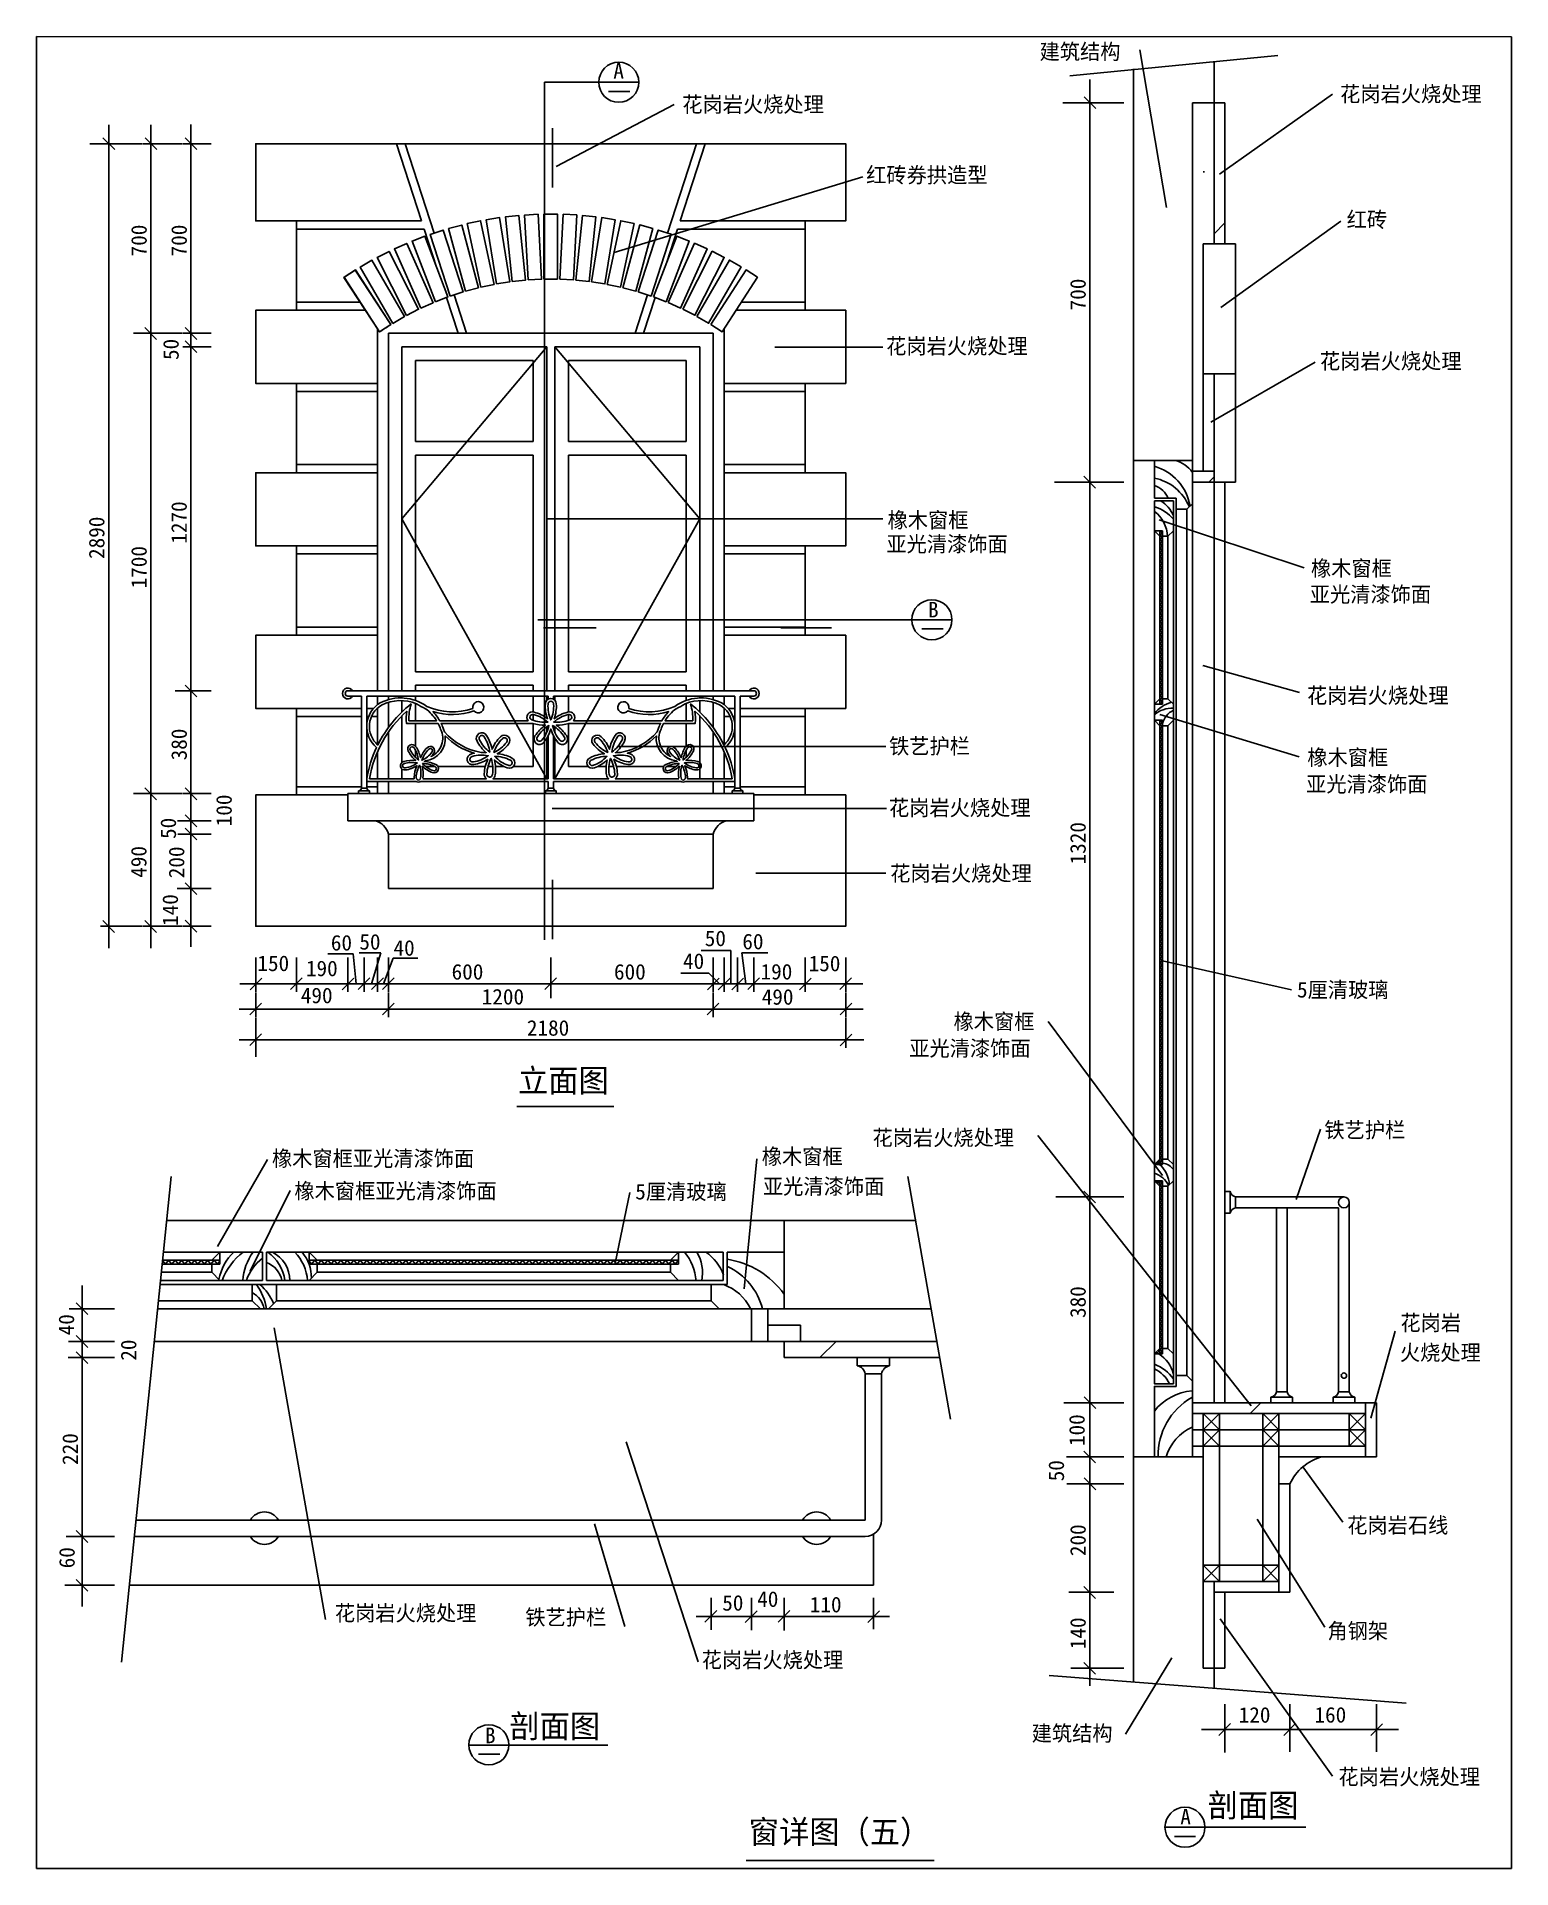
# Model space of a CAD drawing. Header units: metres. Extents: x 1417 to 6866, y 629 to 7393.
import ezdxf

# ---------------------------------------------------------------- set-up
doc = ezdxf.new("R2010")
doc.units = ezdxf.units.M
for name, color, linetype in [('2', 2, 'Continuous'), ('3', 3, 'Continuous'), ('4', 4, 'Continuous'), ('7', 7, 'Continuous'), ('BH', 3, 'Continuous'), ('DIM', 3, 'Continuous'), ('TEXT', 3, 'Continuous')]:
    doc.layers.add(name, color=color, linetype=linetype)
doc.dimstyles.get("Standard").update_dxf_attribs({"dimtxt": 2.5, "dimasz": 2.5, "dimexe": 1.25, "dimexo": 0.625, "dimtad": 1, "dimcen": 2.5, "dimazin": 3, "dimtfac": 1, "dimtmove": 0, "dimatfit": 3})

msp = doc.modelspace()

# ---------------------------------------------------------------- texts
for s, p in [('700', (1823.56, 6581.62)), ('700', (1971.74, 6581.62)), ('700', (5293.01, 6382.33)), ('50', (1941.72, 6198.97)), ('2890', (1667.31, 5464.25)), ('1270', (1971.74, 5520.61)), ('1700', (1823.56, 5355.61)), ('380', (1971.74, 4720.58)), ('100', (2137.75, 4477.07)), ('50', (1931.86, 4430.32)), ('1320', (5293.01, 4336.32)), ('490', (1822.87, 4286.96)), ('200', (1962.43, 4285.25)), ('140', (1939.16, 4109.11)), ('380', (5293.01, 2661.29)), ('40', (1555.51, 2597.32)), ('20', (1785.21, 2503.6)), ('100', (5289.14, 2188.41)), ('220', (1569.33, 2118.63)), ('50', (5212.91, 2058.25)), ('200', (5293.01, 1781.98)), ('60', (1557.38, 1736.94)), ('140', (5293.01, 1438.34))]:
    msp.add_text(s, height=57.5, rotation=90).set_placement(p)
for s, p in [('60', (2503.98, 4018.31)), ('50', (2609.26, 4021.71)), ('50', (3885.48, 4034.53)), ('60', (4024.39, 4022.84)), ('150', (2232.58, 3942.43)), ('40', (2735.51, 3999.34)), ('40', (3805.18, 3950.59)), ('150', (4269.33, 3941.79)), ('190', (2411.93, 3923.49)), ('600', (2950.15, 3911.05)), ('600', (3550.15, 3911.05)), ('190', (4091.69, 3911.39)), ('490', (2393.06, 3823.71)), ('1200', (3061.43, 3819.03)), ('490', (4096.02, 3818.38)), ('2180', (3228.3, 3703.83)), ('50 ', (3950.08, 1580.67)), ('40', (4079.27, 1594.62)), ('110', (4273.58, 1574.42)), ('120', (5858.29, 1166.92)), ('160', (6138.29, 1167.27))]:
    msp.add_text(s, height=57.5).set_placement(p)
at = {"layer": 'DIM'}
msp.add_text('A', height=57.5, dxfattribs=at).set_placement((3547.74, 7238.44))
at = {"layer": 'TEXT'}
for s, height, p in [('建筑结构', 57.5, (5122.52, 7309.11)), ('花岗岩火烧处理', 57.5, (3802.3, 7114.27)), ('花岗岩火烧处理', 57.5, (6232.95, 7152.8)), ('红砖券拱造型', 57.5, (4481.81, 6853.44)), ('红砖', 57.5, (6257.08, 6688.72)), ('花岗岩火烧处理', 57.5, (4555.73, 6221.63)), ('花岗岩火烧处理', 57.5, (6158.45, 6166.17)), ('橡木窗框', 57.5, (4560.96, 5579.17)), ('亚光清漆饰面', 57.5, (4556.66, 5490.87)), ('橡木窗框', 57.5, (6125.24, 5401.04)), ('亚光清漆饰面', 57.5, (6120.93, 5305.05)), ('B', 57.5, (4710.33, 5248.46)), ('花岗岩火烧处理', 57.5, (6110.54, 4931.39)), ('铁艺护栏', 57.5, (4566.49, 4744.49)), ('橡木窗框', 57.5, (6111.77, 4702.79)), ('亚光清漆饰面', 57.5, (6107.46, 4604.06)), ('花岗岩火烧处理', 57.5, (4566.02, 4516.65)), ('花岗岩火烧处理', 57.5, (4570.65, 4274.63)), ('5厘清玻璃', 57.5, (6073.75, 3844.86)), ('橡木窗框', 57.5, (4804.67, 3727.45)), ('亚光清漆饰面', 57.5, (4640.99, 3628.44)), ('立面图', 86, (3195.3, 3494.86)), ('铁艺护栏', 57.5, (6174.99, 3326.97)), ('花岗岩火烧处理', 57.5, (4505.29, 3298.53)), ('橡木窗框亚光清漆饰面', 57.5, (2286.32, 3221.53)), ('橡木窗框', 57.5, (4096.12, 3229)), ('亚光清漆饰面', 57.5, (4100.51, 3118.55)), ('橡木窗框亚光清漆饰面', 57.5, (2369.23, 3101.8)), ('5厘清玻璃', 57.5, (3628.7, 3099.27)), ('花岗岩', 57.5, (6455.72, 2614.94)), ('火烧处理', 57.5, (6453.95, 2504.94)), ('花岗岩石线', 57.5, (6259.15, 1867.25)), ('花岗岩火烧处理', 57.5, (2518.73, 1543)), ('铁艺护栏', 57.5, (3222.49, 1527.49)), ('角钢架', 57.5, (6186.08, 1477.25)), ('花岗岩火烧处理', 57.5, (3874.3, 1370.17)), ('剖面图', 86, (3163.49, 1110.98)), ('建筑结构', 57.5, (5093.28, 1098.98)), ('B', 57.5, (3073.37, 1091.19)), ('花岗岩火烧处理', 57.5, (6226.63, 938.18)), ('剖面图', 86, (5743.36, 818.48)), ('窗详图（五）', 86, (4048.23, 720.59)), ('A', 57.5, (5642.59, 791.12))]:
    msp.add_text(s, height=height, dxfattribs=at).set_placement(p)

# ---------------------------------------------------------------- blocks, each defined once
blk = doc.blocks.new('_DOT')
blk.add_lwpolyline([(-1.41, -1.46), (1.49, 1.43)])

# ---------------------------------------------------------------- hatches: boundary and pattern name
at = {"layer": 'BH'}
h = msp.add_hatch(dxfattribs=at)
h.set_pattern_fill('ANSI31', scale=1000)
h.paths.add_polyline_path([(5469.27, 5828.4), (5687.1, 5828.4), (5687.1, 7148.4), (5767.1, 7148.4), (5767.1, 7300.73), (5469.17, 7271.8)])
h = msp.add_hatch(dxfattribs=at)
h.set_pattern_fill('ANSI33', scale=200)
h.paths.add_polyline_path([(5807.1, 7148.4), (5767.1, 7148.4), (5767.1, 6628.4), (5807.1, 6628.4)])
h.paths.add_polyline_path([(5767.1, 6148.4), (5727.1, 6148.4), (5727.1, 5788.4), (5767.1, 5788.4)])
h.paths.add_polyline_path([(5767.1, 5748.4), (5767.1, 5788.4), (5687.1, 5788.4), (5687.1, 5748.4)])
h = msp.add_hatch(dxfattribs=at)
h.set_pattern_fill('AR-CONC', scale=10)
h.paths.add_polyline_path([(5687.1, 5828.4), (5687.1, 5788.4), (5727.1, 5788.4), (5727.1, 6148.4), (5727.1, 6628.4), (5767.1, 6628.4), (5767.1, 7148.4), (5687.1, 7148.4)])
h = msp.add_hatch(dxfattribs=at)
h.set_pattern_fill('ANSI31', scale=500)
h.paths.add_polyline_path([(5727.1, 6148.4), (5847.1, 6148.4), (5847.1, 6628.4), (5727.1, 6628.4)])
h = msp.add_hatch(dxfattribs=at)
h.set_pattern_fill('AR-RROOF', scale=300)
h.paths.add_polyline_path([(3381.74, 6197.69), (3381.74, 5897.69), (3816.74, 5897.69), (3816.74, 6197.69)])
h.paths.add_polyline_path([(3251.74, 5897.69), (3251.74, 6197.69), (2816.74, 6197.69), (2816.74, 5897.69)])
h.paths.add_polyline_path([(2816.74, 5047.69), (3251.74, 5047.69), (3251.74, 5847.69), (2816.74, 5847.69)])
h.paths.add_polyline_path([(3381.74, 5047.69), (3816.74, 5047.69), (3816.74, 5847.69), (3381.74, 5847.69)])
h = msp.add_hatch(dxfattribs=at)
h.set_pattern_fill('AR-RROOF', scale=300)
h.paths.add_polyline_path([(3251.74, 4977.69), (3251.74, 4997.69), (2816.74, 4997.69), (2816.74, 4977.69)])
h.paths.add_polyline_path([(2816.74, 4957.69), (2816.74, 4941.79, -0.07), (2858.72, 4919.94, 0.19), (3028.32, 4912.13, -8.1), (3032.83, 4903.11, -0.16), (2881.04, 4900.7, -0.06), (2906.23, 4867.15), (3232.42, 4867.15, -0.67), (3251.74, 4899.28), (3251.74, 4957.69)])
h.paths.add_polyline_path([(3246.98, 4870.27, 0.01), (3251.74, 4868.49), (3251.74, 4890.19, 0.38), (3240.03, 4883.3, 0.42)])
h.paths.add_polyline_path([(2911.48, 4857.15, -0.03), (2918.93, 4839.06, -0.04), (2924.04, 4825.67, 0.17), (3059.03, 4749.88, -0.04), (3078.34, 4748.8, -0.1), (3044.03, 4792.03, -0.99), (3078.93, 4812.49, -0.1), (3099.91, 4761.45, -0.1), (3130.43, 4807.44, -0.99), (3160.67, 4780.58, -0.1), (3118.61, 4744.84, -0.1), (3171.78, 4730.03, -0.52), (3178.18, 4697.69), (3251.74, 4697.69), (3251.74, 4856.74), (3250.44, 4857.15)])
h.paths.add_polyline_path([(3070.46, 4807.16, 1.01), (3052.82, 4796.81, 0.12), (3091.38, 4751.28, 0.12)])
h.paths.add_polyline_path([(3152.98, 4786.97, 1.01), (3137.69, 4800.56, 0.12), (3106.3, 4749.81, 0.12)])
h.paths.add_polyline_path([(3159.29, 4702.26, 1.01), (3167.48, 4721, 0.12), (3109.52, 4735.17, 0.12)])
h.paths.add_polyline_path([(3108.59, 4721.93, -0.04), (3112.39, 4697.69), (3144.25, 4697.69, -0.08)])
h.paths.add_polyline_path([(3084.65, 4697.69), (3102.37, 4697.69, 0.06), (3096.59, 4727.59, 0.06)])
h.paths.add_polyline_path([(3031.99, 4705.1, -0.99), (3023.31, 4744.61, -0.02), (3033.55, 4747.12, -0.13), (2926.87, 4810.92, -0.41), (2853.2, 4718.81, -0.01), (2849.83, 4716.89, -0.1), (2892.37, 4705.04, -0.17), (2900.12, 4697.69), (3074.35, 4697.69, -0.05), (3083.71, 4724.38, -0.1)])
h.paths.add_polyline_path([(3025.77, 4734.92, 1.01), (3030.16, 4714.94, 0.12), (3085.38, 4737.54, 0.12)])
h.paths.add_polyline_path([(2816.74, 4772.92, -0.04), (2818.09, 4771.01, -0.1), (2834.88, 4730.17, -0.1), (2859.29, 4766.96, -0.99), (2883.48, 4745.47, -0.03), (2874.2, 4735.05, 0.42), (2909.67, 4835.24, 0.04), (2900.29, 4857.15), (2816.74, 4857.15)])
h.paths.add_polyline_path([(2877.31, 4750.28, 1.04), (2865.06, 4761.17, 0.12), (2840.12, 4720.74, 0.12)])
h.paths.add_polyline_path([(2842.61, 4708.86, 0.04), (2854.87, 4697.69), (2888.67, 4697.69, 0.12)])
h.paths.add_polyline_path([(2894.6, 4867.15, 0.1), (2853.67, 4911.25, -0.04), (2820.75, 4929.58, 0.01), (2816.74, 4931.15), (2816.74, 4867.15)])
h = msp.add_hatch(dxfattribs=at)
h.set_pattern_fill('AR-RROOF', scale=300)
h.paths.add_polyline_path([(3774.76, 4919.94, -0.07), (3816.74, 4941.79), (3816.74, 4957.69), (3381.74, 4957.69), (3381.74, 4899.28, -0.67), (3401.07, 4867.15), (3727.26, 4867.15, -0.06), (3752.45, 4900.7, -0.16), (3600.66, 4903.11, -8.1), (3605.16, 4912.13, 0.19)])
h.paths.add_polyline_path([(3816.74, 4867.15), (3816.74, 4931.15, 0.01), (3812.74, 4929.58, -0.04), (3779.81, 4911.25, 0.1), (3738.89, 4867.15)])
h.paths.add_polyline_path([(3816.74, 4857.15), (3733.2, 4857.15, 0.04), (3723.82, 4835.24, 0.42), (3759.29, 4735.05, -0.03), (3750, 4745.47, -0.99), (3774.2, 4766.96, -0.1), (3798.61, 4730.17, -0.1), (3815.4, 4771.01, -0.04), (3816.74, 4772.92)])
h.paths.add_polyline_path([(3768.43, 4761.17, 1.04), (3756.17, 4750.28, 0.12), (3793.37, 4720.74, 0.12)])
h.paths.add_polyline_path([(3805.44, 4722.03, 0.04), (3816.74, 4731.65), (3816.74, 4757.75, 0.09)])
h.paths.add_polyline_path([(3778.62, 4697.69, 0.04), (3790.88, 4708.86, 0.12), (3744.82, 4697.69)])
h.paths.add_polyline_path([(3733.37, 4697.69, -0.17), (3741.12, 4705.04, -0.1), (3783.66, 4716.89, -0.01), (3780.29, 4718.81, -0.41), (3706.62, 4810.92, -0.13), (3599.93, 4747.12, -0.02), (3610.18, 4744.61, -0.99), (3601.5, 4705.1, -0.1), (3549.78, 4724.38, -0.05), (3559.14, 4697.69)])
h.paths.add_polyline_path([(3603.33, 4714.94, 1.01), (3607.72, 4734.92, 0.12), (3548.11, 4737.54, 0.12)])
h.paths.add_polyline_path([(3536.9, 4727.59, 0.06), (3531.12, 4697.69), (3548.84, 4697.69, 0.06)])
h.paths.add_polyline_path([(3489.24, 4697.69), (3521.1, 4697.69, -0.04), (3524.89, 4721.93, -0.08)])
h.paths.add_polyline_path([(3466.01, 4721, 1.01), (3474.2, 4702.26, 0.12), (3523.97, 4735.17, 0.12)])
h.paths.add_polyline_path([(3514.88, 4744.84, -0.1), (3472.82, 4780.58, -0.99), (3503.06, 4807.44, -0.1), (3533.58, 4761.45, -0.1), (3554.56, 4812.49, -0.99), (3589.46, 4792.03, -0.1), (3555.14, 4748.8, -0.04), (3574.46, 4749.88, 0.17), (3709.45, 4825.67, -0.04), (3714.56, 4839.06, -0.03), (3722.01, 4857.15), (3383.05, 4857.15), (3381.74, 4856.74), (3381.74, 4697.69), (3455.31, 4697.69, -0.52), (3461.71, 4730.03, -0.1)])
h.paths.add_polyline_path([(3495.8, 4800.56, 1.01), (3480.51, 4786.97, 0.12), (3527.19, 4749.81, 0.12)])
h.paths.add_polyline_path([(3580.67, 4796.81, 1.01), (3563.02, 4807.16, 0.12), (3542.11, 4751.28, 0.12)])
h.paths.add_polyline_path([(3393.46, 4883.3, 0.38), (3381.74, 4890.19), (3381.74, 4868.49, 0.01), (3386.51, 4870.27, 0.42)])
h = msp.add_hatch(dxfattribs=at)
h.set_pattern_fill('ANSI32', scale=50)
h.paths.add_polyline_path([(6227.1, 3088.4, 1), (6267.1, 3088.4, 1)])
h.paths.add_polyline_path([(6257.1, 2448.65, 1), (6237.1, 2448.65, 1)])
h = msp.add_hatch(dxfattribs=at)
h.set_pattern_fill('ANSI31', scale=1000)
h.paths.add_polyline_path([(4178.64, 3021.94), (4178.64, 2695.05), (4721.83, 2695.05), (4664.47, 3021.94)])
h = msp.add_hatch(dxfattribs=at)
h.set_pattern_fill('ANSI33', scale=200)
h.paths.add_polyline_path([(4118.64, 2635.05), (4118.64, 2575.05), (4238.64, 2575.05), (4238.64, 2635.05)])
h.paths.add_polyline_path([(4118.64, 2695.05), (4058.64, 2695.05), (4058.64, 2575.05), (4118.64, 2575.05)])
h.paths.add_polyline_path([(4753.42, 2515.05), (4742.89, 2575.05), (4208.64, 2575.05), (4178.64, 2575.05), (4178.64, 2515.05)])
h = msp.add_hatch(dxfattribs=at)
h.set_pattern_fill('AR-CONC', scale=10)
h.paths.add_polyline_path([(4178.64, 2695.05), (4118.64, 2695.05), (4118.64, 2635.05), (4238.64, 2635.05), (4238.64, 2575.05), (4742.89, 2575.05), (4721.83, 2695.05)])
h = msp.add_hatch(dxfattribs=at)
h.set_pattern_fill('ANSI33', scale=200)
h.paths.add_polyline_path([(6327.1, 2308.4), (6327.1, 2348.4), (5687.1, 2348.4), (5687.1, 2308.4)])
h.paths.add_polyline_path([(6327.1, 2148.4), (6367.1, 2148.4), (6367.1, 2348.4), (6327.1, 2348.4)])
h.paths.add_polyline_path([(6167.1, 2148.4), (6007.1, 2148.4), (6007.1, 2048.4), (6047.1, 2048.4, -0.23)])
h.paths.add_polyline_path([(6007.1, 2188.4), (6007.1, 2148.4), (6327.1, 2148.4), (6327.1, 2188.4)])
h.paths.add_polyline_path([(6007.1, 1688.4), (6007.1, 1648.4), (6047.1, 1648.4), (6047.1, 2048.4), (6007.1, 2048.4)])
h.paths.add_polyline_path([(6007.1, 1648.4), (6007.1, 1688.4), (5767.1, 1688.4), (5767.1, 1648.4)])
h.paths.add_polyline_path([(5767.1, 1368.4), (5807.1, 1368.4), (5807.1, 1648.4), (5767.1, 1648.4)])
h = msp.add_hatch(dxfattribs=at)
h.set_pattern_fill('ANSI31', scale=1000)
h.paths.add_polyline_path([(5727.1, 2148.4), (5469.53, 2148.38), (5469.59, 1316.91), (5767.1, 1294.03), (5767.1, 1368.4), (5727.1, 1368.4), (5727.1, 1688.4)])
h = msp.add_hatch(dxfattribs=at)
h.set_pattern_fill('AR-CONC', scale=10)
h.paths.add_polyline_path([(5727.1, 1368.4), (5767.1, 1368.4), (5767.1, 1648.4), (5767.1, 1688.4), (5727.1, 1688.4)])

# ---------------------------------------------------------------- linework, layer by layer
for p, q in [((3529.96, 7190.74), (3608.12, 7190.74)), ((4688.03, 5206.88), (4766.19, 5206.88)), ((2586.71, 4005.82), (2492.89, 4005.82)), ((2597.49, 3895.33), (2586.71, 4005.82)), ((2689.01, 4009.26), (2608.19, 4009.26)), ((2654.3, 3895.63), (2689.01, 4009.26)), ((3981.69, 4018.55), (3871.93, 4018.55)), ((3981.69, 3895.09), (3981.69, 4018.55)), ((4036.8, 3895.33), (4022.41, 4009.84)), ((4022.41, 4009.84), (4118.32, 4009.84)), ((2698.71, 3895.5), (2733.87, 3989.87)), ((2733.87, 3989.87), (2825.18, 3989.87)), ((3900.62, 3935.17), (3796.51, 3935.17)), ((3939.84, 3895.5), (3900.62, 3935.17)), ((3013.98, 1083.85), (3161.82, 1083.85)), ((3050.12, 1050.23), (3128.28, 1050.23)), ((5586.27, 781.39), (5734.1, 781.39)), ((5620.83, 746.04), (5698.98, 746.04))]:
    msp.add_line(p, q)
at = {"layer": '2'}
for p, q in [((5767.1, 7148.4), (5767.1, 7300.73)), ((5767.1, 7148.4), (5687.1, 7148.4)), ((5687.1, 7148.4), (5687.1, 5828.4)), ((5687.1, 6108.4), (5687.1, 6108.4)), ((5469.17, 5828.4), (5687.1, 5828.4)), ((4178.64, 3021.94), (4178.64, 2695.05)), ((4721.83, 2695.05), (4178.64, 2695.05)), ((5727.1, 1688.4), (5727.1, 1368.4)), ((5767.1, 1368.4), (5727.1, 1368.4)), ((5767.1, 1368.4), (5767.1, 1294.03))]:
    msp.add_line(p, q, dxfattribs=at)
msp.add_lwpolyline([(5727.1, 1688.4), (5727.1, 2148.4), (5469.53, 2148.38)], dxfattribs=at)
at = {"layer": '3'}
for p, q in [((2839.05, 6712.69), (2746.45, 6997.69)), ((2885.22, 6667.67), (2778, 6997.69)), ((3748.26, 6667.67), (3855.49, 6997.69)), ((3794.43, 6712.69), (3887.04, 6997.69)), ((2839.05, 6712.69), (2376.74, 6712.69)), ((3794.43, 6712.69), (4256.74, 6712.69)), ((2848.8, 6682.69), (2376.74, 6682.69)), ((2888.39, 6560.85), (2848.8, 6682.69)), ((2894.73, 6541.34), (2848.8, 6682.69)), ((3745.1, 6560.85), (3784.69, 6682.69)), ((3784.69, 6682.69), (4256.74, 6682.69)), ((2973.9, 6297.69), (2931.04, 6429.59)), ((3005.44, 6297.69), (2959.39, 6439.42)), ((3628.05, 6297.69), (3674.1, 6439.42)), ((3659.59, 6297.69), (3702.45, 6429.59)), ((2612.84, 6412.69), (2376.74, 6412.69)), ((2632.32, 6382.69), (2376.74, 6382.69)), ((4001.17, 6382.69), (4256.74, 6382.69)), ((4020.65, 6412.69), (4256.74, 6412.69)), ((3301.74, 6247.69), (2766.74, 5612.69)), ((3331.74, 6247.69), (3866.74, 5612.69)), ((2676.74, 6112.69), (2376.74, 6112.69)), ((3956.74, 6112.69), (4256.74, 6112.69)), ((2676.74, 6082.69), (2376.74, 6082.69)), ((3956.74, 6082.69), (4256.74, 6082.69)), ((2676.74, 5812.69), (2376.74, 5812.69)), ((2676.74, 5782.69), (2376.74, 5782.69)), ((3956.74, 5812.69), (4256.74, 5812.69)), ((3956.74, 5782.69), (4256.74, 5782.69)), ((5667.1, 5648.4), (5667.1, 3353.93)), ((2766.74, 5612.69), (3301.74, 4652.81)), ((3866.74, 5612.69), (3331.74, 4652.81)), ((5597.1, 5548.4), (5597.1, 4948.4)), ((2676.74, 5512.69), (2376.74, 5512.69)), ((2676.74, 5482.69), (2376.74, 5482.69)), ((3956.74, 5512.69), (4256.74, 5512.69)), ((3956.74, 5482.69), (4256.74, 5482.69)), ((2676.74, 5212.69), (2376.74, 5212.69)), ((3956.74, 5212.69), (4256.74, 5212.69)), ((2676.74, 5182.69), (2376.74, 5182.69)), ((3956.74, 5182.69), (4256.74, 5182.69)), ((2566.74, 4977.69), (4066.74, 4977.69)), ((2566.74, 4957.69), (2616.74, 4957.69)), ((2616.74, 4957.69), (2616.74, 4617.69)), ((2636.74, 4957.69), (3306.74, 4957.69)), ((2636.74, 4957.69), (2636.74, 4617.69)), ((2816.74, 4957.69), (2816.74, 4941.79)), ((3306.74, 4957.69), (3306.74, 4946.39)), ((3326.74, 4957.69), (3326.74, 4946.39)), ((3326.74, 4957.69), (3996.74, 4957.69)), ((3996.74, 4957.69), (3996.74, 4617.69)), ((4016.74, 4957.69), (4066.74, 4957.69)), ((4016.74, 4957.69), (4016.74, 4617.69)), ((2616.74, 4912.69), (2376.74, 4912.69)), ((2616.74, 4882.69), (2376.74, 4882.69)), ((2659.98, 4912.69), (2636.74, 4912.69)), ((2661.59, 4912.69), (2636.74, 4912.69)), ((2641.1, 4882.69), (2636.74, 4882.69)), ((2643.23, 4882.69), (2636.74, 4882.69)), ((2676.74, 4882.69), (2651.97, 4882.69)), ((2676.74, 4882.69), (2654.06, 4882.69)), ((2676.74, 4912.69), (2674.27, 4912.69)), ((2676.74, 4912.69), (2675.54, 4912.69)), ((2676.74, 4914.77), (2676.74, 4777.69)), ((2816.74, 4931.15), (2816.74, 4867.15)), ((3956.74, 4912.69), (3959.21, 4912.69)), ((3956.74, 4882.69), (3981.52, 4882.69)), ((3973.51, 4912.69), (3996.74, 4912.69)), ((3992.38, 4882.69), (3996.74, 4882.69)), ((4016.74, 4912.69), (4256.74, 4912.69)), ((4016.74, 4882.69), (4256.74, 4882.69)), ((2816.74, 4857.15), (2816.74, 4772.92)), ((3306.74, 4811.07), (3306.74, 4652.81)), ((3326.74, 4811.07), (3326.74, 4652.81)), ((5597.1, 4848.4), (5597.1, 3248.4)), ((2616.74, 4622.69), (2376.74, 4622.69)), ((2646.74, 4607.69), (2606.74, 4607.69)), ((2606.74, 4607.69), (2606.74, 4597.69)), ((2636.74, 4617.69), (2616.74, 4617.69)), ((2676.74, 4622.69), (2636.74, 4622.69)), ((2646.74, 4607.69), (2646.74, 4597.69)), ((2716.74, 4652.81), (2811.79, 4652.81)), ((3078.66, 4652.81), (2843.44, 4652.81)), ((3296.74, 4607.69), (3296.74, 4597.69)), ((3296.74, 4607.69), (3336.74, 4607.69)), ((3306.74, 4642.81), (3306.74, 4617.69)), ((3306.74, 4617.69), (3326.74, 4617.69)), ((3326.74, 4642.81), (3326.74, 4617.69)), ((3336.74, 4607.69), (3336.74, 4597.69)), ((3956.74, 4622.69), (3996.74, 4622.69)), ((4026.74, 4607.69), (3986.74, 4607.69)), ((3986.74, 4607.69), (3986.74, 4597.69)), ((4016.74, 4617.69), (3996.74, 4617.69)), ((4016.74, 4622.69), (4256.74, 4622.69)), ((4026.74, 4607.69), (4026.74, 4597.69)), ((2566.74, 4592.69), (2376.74, 4592.69)), ((4066.74, 4592.69), (4256.74, 4592.69)), ((5667.1, 2448.4), (5667.1, 3353.93)), ((5597.1, 2548.4), (5597.1, 3148.4)), ((5827.1, 3048.4), (5827.1, 3128.4)), ((5847.1, 3068.4), (5847.1, 3108.4)), ((1877.55, 2830.05), (2063.64, 2830.05)), ((3758.64, 2830.05), (2453.64, 2830.05)), ((1866.85, 2725.05), (2213.64, 2725.05)), ((3908.64, 2725.05), (2303.64, 2725.05)), ((4448.64, 2485.05), (4568.64, 2485.05)), ((4478.64, 2455.05), (4538.64, 2455.05)), ((6057.58, 2368.4), (5977.58, 2368.4)), ((6037.58, 2388.4), (5997.58, 2388.4)), ((6287.1, 2368.4), (6207.1, 2368.4)), ((6267.1, 2388.4), (6227.1, 2388.4)), ((5787.1, 2308.4), (5727.1, 2248.4)), ((5727.1, 2308.4), (5787.1, 2248.4)), ((6007.1, 2308.4), (5947.1, 2248.4)), ((5947.1, 2308.4), (6007.1, 2248.32)), ((6327.1, 2308.4), (6267.1, 2248.4)), ((6267.1, 2308.4), (6327.1, 2248.4)), ((5727.1, 2248.4), (5787.1, 2188.32)), ((5787.1, 2248.4), (5727.1, 2188.4)), ((6007.1, 2248.4), (5947.1, 2188.4)), ((5947.1, 2248.4), (6007.1, 2188.32)), ((6327.1, 2248.4), (6267.1, 2188.4)), ((6267.1, 2248.4), (6327.1, 2188.4)), ((5787.1, 1748.4), (5727.1, 1688.4)), ((5727.1, 1748.4), (5787.1, 1688.4)), ((5947.1, 1748.4), (6007.1, 1688.4)), ((6007.1, 1748.4), (5947.1, 1688.4)), ((5727.1, 1688.4), (5727.1, 1688.4))]:
    msp.add_line(p, q, dxfattribs=at)
for points in [[(3001.16, 6452.78), (3049.46, 6465.72), (2987.34, 6697.54), (2939.05, 6684.6)], [(3058.07, 6467.81), (3106.98, 6478.21), (3057.08, 6712.97), (3008.17, 6702.57)], [(3115.69, 6479.85), (3165.07, 6487.67), (3127.53, 6724.72), (3078.15, 6716.9)], [(3173.86, 6488.86), (3223.58, 6494.09), (3198.5, 6732.77), (3148.77, 6727.54)], [(3232.42, 6494.81), (3282.35, 6497.43), (3269.79, 6737.1), (3219.86, 6734.48)], [(3291.21, 6497.69), (3341.21, 6497.69), (3341.21, 6737.69), (3291.21, 6737.69)], [(3350.07, 6497.48), (3400, 6494.87), (3412.56, 6734.54), (3362.63, 6737.15)], [(3408.84, 6494.2), (3458.56, 6488.97), (3483.65, 6727.66), (3433.92, 6732.88)], [(3467.35, 6487.84), (3516.74, 6480.02), (3554.28, 6717.07), (3504.9, 6724.89)], [(3525.46, 6478.43), (3574.37, 6468.04), (3624.26, 6702.79), (3575.36, 6713.19)], [(3582.99, 6466), (3631.29, 6453.05), (3693.4, 6684.88), (3645.11, 6697.82)], [(2836.24, 6390.12), (2881.92, 6410.46), (2784.3, 6629.71), (2738.63, 6609.38)], [(2890.1, 6413.88), (2936.78, 6431.8), (2850.77, 6655.86), (2804.09, 6637.94)], [(2945.12, 6434.78), (2992.68, 6450.23), (2918.51, 6678.49), (2870.96, 6663.04)], [(3639.79, 6450.56), (3687.35, 6435.11), (3761.51, 6663.37), (3713.96, 6678.82)], [(3695.71, 6432.18), (3742.39, 6414.26), (3828.4, 6638.32), (3781.72, 6656.24)], [(3750.59, 6410.9), (3796.26, 6390.56), (3893.88, 6609.81), (3848.2, 6630.15)], [(2732.63, 6334.33), (2775.93, 6359.33), (2655.93, 6567.18), (2612.63, 6542.18)], [(2783.71, 6363.58), (2828.26, 6386.28), (2719.3, 6600.12), (2674.75, 6577.43)], [(3804.28, 6386.77), (3848.83, 6364.07), (3957.78, 6577.91), (3913.23, 6600.61)], [(3856.63, 6359.87), (3899.93, 6334.87), (4019.93, 6542.71), (3976.63, 6567.71)], [(2683.15, 6302.44), (2725.09, 6329.68), (2594.37, 6530.96), (2552.44, 6503.72)], [(2725.99, 6330.26), (2684.05, 6303.03), (2553.34, 6504.31), (2595.27, 6531.54)], [(3907.5, 6330.26), (3949.43, 6303.03), (4080.15, 6504.31), (4038.21, 6531.54)]]:
    msp.add_lwpolyline(points, close=True, dxfattribs=at)
for points in [[(3996.74, 4652.81, 0.07), (3960.69, 4767.91, 0.52), (3946.79, 4933.24, 0.28), (3774.76, 4919.94, -0.19), (3605.16, 4912.13, 8.1), (3600.66, 4903.11, 0.16), (3752.45, 4900.7, 0.06), (3727.26, 4867.15), (3401.07, 4867.15, 0.73), (3378.84, 4898.6, 0.1), (3329.25, 4874.36, 0.1), (3336.97, 4929.01, 0.41), (3316.74, 4949.03, 0.41), (3296.52, 4929.01, 0.1), (3304.24, 4874.36, 0.1), (3254.65, 4898.6, 0.73), (3232.42, 4867.15), (2906.23, 4867.15, 0.06), (2881.04, 4900.7, 0.16), (3032.83, 4903.11, 8.1), (3028.32, 4912.13, -0.19), (2858.72, 4919.94, 0.28), (2686.7, 4933.24, 0.52), (2672.8, 4767.91, 0.07), (2636.74, 4652.81)], [(2843.7, 4654.44, 0.1), (2841.82, 4698.56, 0.1), (2879.41, 4675.39, 0.99), (2892.37, 4705.04, 0.1), (2849.83, 4716.89, 0.01), (2853.2, 4718.81, 0.41), (2926.87, 4810.92, 0.13), (3033.55, 4747.12, 0.02), (3023.31, 4744.61, 0.99), (3031.99, 4705.1, 0.1), (3083.71, 4724.38, 0.1), (3070.68, 4670.74, 0.26), (3078.66, 4652.81), (2843.44, 4652.81)], [(3306.74, 4652.81), (3103, 4652.81, 0.21), (3110.94, 4666.79, 0.1), (3108.59, 4721.93, 0.1), (3155.58, 4692.97, 0.99), (3171.78, 4730.03, 0.1), (3118.61, 4744.84, 0.1), (3160.67, 4780.58, 0.99), (3130.43, 4807.44, 0.1), (3099.91, 4761.45, 0.1), (3078.93, 4812.49, 0.99), (3044.03, 4792.03, 0.1), (3078.34, 4748.8, 0.04), (3059.03, 4749.88, -0.17), (2924.04, 4825.67, 0.04), (2918.93, 4839.06, 0.03), (2911.48, 4857.15), (3250.44, 4857.15, 0.09), (3296.52, 4850.58, 0.1), (3258.14, 4810.91, 0.99), (3290.87, 4787.13, 0.1), (3316.74, 4835.89, 0.1), (3342.62, 4787.13, 0.99), (3375.34, 4810.91, 0.1), (3336.97, 4850.58, 0.09), (3383.05, 4857.15), (3722.01, 4857.15)], [(3326.74, 4652.81), (3530.49, 4652.81, -0.21), (3522.55, 4666.79, -0.1), (3524.89, 4721.93, -0.1), (3477.91, 4692.97, -0.99), (3461.71, 4730.03, -0.1), (3514.88, 4744.84, -0.1), (3472.82, 4780.58, -0.99), (3503.06, 4807.44, -0.1), (3533.58, 4761.45, -0.1), (3554.56, 4812.49, -0.99), (3589.46, 4792.03, -0.1), (3555.14, 4748.8, -0.04), (3574.46, 4749.88, 0.17), (3709.45, 4825.67, -0.04), (3714.56, 4839.06, -0.03), (3722.01, 4857.15), (3383.05, 4857.15, -0.09), (3336.97, 4850.58, -0.1), (3375.34, 4810.91, -0.99), (3342.62, 4787.13, -0.1), (3316.74, 4835.89, -0.1), (3290.87, 4787.13, -0.99), (3258.14, 4810.91, -0.1), (3296.52, 4850.58, -0.09), (3250.44, 4857.15), (2911.48, 4857.15)], [(3789.79, 4654.44, -0.1), (3791.67, 4698.56, -0.1), (3754.08, 4675.39, -0.99), (3741.12, 4705.04, -0.1), (3783.66, 4716.89, -0.01), (3780.29, 4718.81, -0.41), (3706.62, 4810.92, -0.13), (3599.93, 4747.12, -0.02), (3610.18, 4744.61, -0.99), (3601.5, 4705.1, -0.1), (3549.78, 4724.38, -0.1), (3562.81, 4670.74, -0.26), (3554.83, 4652.81), (3790.05, 4652.81)], [(2636.74, 4642.81), (2818.5, 4642.81, 0.31), (2836.72, 4642.81), (3306.74, 4642.81)], [(3996.74, 4642.81), (3814.99, 4642.81, -0.31), (3796.77, 4642.81), (3326.74, 4642.81)]]:
    msp.add_lwpolyline(points, format="xyb", dxfattribs=at)
for points in [[(2691.22, 4924.31, 0.51), (2677.29, 4777.2, -0.11), (2800.25, 4928.75, 0.08), (2792.41, 4867.15), (2894.6, 4867.15, 0.1), (2853.67, 4911.25, -0.04), (2820.75, 4929.58, 0.22)], [(3306.5, 4928.39, 0.12), (3316.74, 4869.91, 0.12), (3326.99, 4928.39, 0.42), (3316.74, 4939.03, 0.42)], [(3942.27, 4924.31, -0.51), (3956.2, 4777.2, 0.11), (3833.24, 4928.75, -0.08), (3841.07, 4867.15), (3738.89, 4867.15, -0.1), (3779.81, 4911.25, 0.04), (3812.74, 4929.58, -0.22)], [(2817.62, 4720.05, -0.1), (2790.17, 4754.63, -0.99), (2818.09, 4771.01, -0.1), (2834.88, 4730.17, -0.1), (2859.29, 4766.96, -0.99), (2883.48, 4745.47, -0.03), (2874.2, 4735.05, 0.42), (2909.67, 4835.24, 0.04), (2900.29, 4857.15), (2782.91, 4857.15, -0.05), (2784.39, 4902.23, 0.17), (2646.89, 4652.81), (2811.79, 4652.81, -0.07), (2811.49, 4657.6, -0.1), (2821.91, 4700.51, -0.1), (2780.54, 4685.09, -0.99), (2773.59, 4716.7, -0.1)], [(3246.98, 4870.27, 0.12), (3305.77, 4861.94, 0.12), (3253.31, 4889.75, 0.42), (3240.03, 4883.3, 0.42)], [(3380.17, 4889.75, 0.12), (3327.71, 4861.94, 0.12), (3386.51, 4870.27, 0.42), (3393.46, 4883.3, 0.42)], [(3815.87, 4720.05, 0.1), (3843.32, 4754.63, 0.99), (3815.4, 4771.01, 0.1), (3798.61, 4730.17, 0.1), (3774.2, 4766.96, 0.99), (3750, 4745.47, 0.03), (3759.29, 4735.05, -0.42), (3723.82, 4835.24, -0.04), (3733.2, 4857.15), (3850.57, 4857.15, 0.05), (3849.1, 4902.23, -0.17), (3986.6, 4652.81), (3821.7, 4652.81, 0.07), (3822, 4657.6, 0.1), (3811.57, 4700.51, 0.1), (3852.95, 4685.09, 0.99), (3859.89, 4716.7, 0.1)], [(3070.46, 4807.16, 1.01), (3052.82, 4796.81, 0.12), (3091.38, 4751.28, 0.12)], [(3152.98, 4786.97, 1.01), (3137.69, 4800.56, 0.12), (3106.3, 4749.81, 0.12)], [(3283.87, 4795.7, 0.12), (3309.96, 4849.04, 0.12), (3267.3, 4807.74, 0.42), (3269.33, 4793.12, 0.42)], [(3366.19, 4807.74, 0.12), (3323.52, 4849.04, 0.12), (3349.61, 4795.7, 0.42), (3364.15, 4793.12, 0.42)], [(3480.51, 4786.97, -1.01), (3495.8, 4800.56, -0.12), (3527.19, 4749.81, -0.12)], [(3563.02, 4807.16, -1.01), (3580.67, 4796.81, -0.12), (3542.11, 4751.28, -0.12)], [(2811.45, 4766.54, 1.04), (2797.31, 4758.25, 0.12), (2828.05, 4722.03, 0.12)], [(2877.31, 4750.28, 1.04), (2865.06, 4761.17, 0.12), (2840.12, 4720.74, 0.12)], [(3025.77, 4734.92, 1.01), (3030.16, 4714.94, 0.12), (3085.38, 4737.54, 0.12)], [(3159.29, 4702.26, 1.01), (3167.48, 4721, 0.12), (3109.52, 4735.17, 0.12)], [(3474.2, 4702.26, -1.01), (3466.01, 4721, -0.12), (3523.97, 4735.17, -0.12)], [(3607.72, 4734.92, -1.01), (3603.33, 4714.94, -0.12), (3548.11, 4737.54, -0.12)], [(3756.17, 4750.28, -1.04), (3768.43, 4761.17, -0.12), (3793.37, 4720.74, -0.12)], [(3822.04, 4766.54, -1.04), (3836.18, 4758.25, -0.12), (3805.44, 4722.03, -0.12)], [(2775.63, 4708.92, 1.04), (2779.15, 4692.91, 0.12), (2823.09, 4710.96, 0.12)], [(2819.36, 4657.06, 1.04), (2835.67, 4655.45, 0.12), (2832.09, 4702.82, 0.12)], [(2882.2, 4682.61, 1.04), (2888.77, 4697.64, 0.12), (2842.61, 4708.86, 0.12)], [(3080.67, 4670.08, 1.01), (3101.02, 4668.09, 0.12), (3096.59, 4727.59, 0.12)], [(3552.82, 4670.08, -1.01), (3532.47, 4668.09, -0.12), (3536.9, 4727.59, -0.12)], [(3751.28, 4682.61, -1.04), (3744.72, 4697.64, -0.12), (3790.88, 4708.86, -0.12)], [(3814.13, 4657.06, -1.04), (3797.81, 4655.45, -0.12), (3801.4, 4702.82, -0.12)], [(3857.86, 4708.92, -1.04), (3854.34, 4692.91, -0.12), (3810.4, 4710.96, -0.12)]]:
    msp.add_lwpolyline(points, format="xyb", close=True, dxfattribs=at)
for centre, radius, start, end in [((3316.74, 5373.69), 1124, 121.78, 124.27), ((2566.74, 4967.69), 20, 30, 330), ((2566.74, 4967.69), 10, 90, 270), ((4066.74, 4967.69), 20, 210, 150), ((4066.74, 4967.69), 10, 270, 90), ((2604.54, 4619.89), 12.4, 280.24, 349.76), ((2648.95, 4619.89), 12.4, 190.24, 259.76), ((3294.54, 4619.89), 12.4, 280.24, 349.76), ((3338.95, 4619.89), 12.4, 190.24, 259.76), ((3984.54, 4619.89), 12.4, 280.24, 349.76), ((4028.95, 4619.89), 12.4, 190.24, 259.76)]:
    msp.add_arc(centre, radius, start, end, dxfattribs=at)
at = {"layer": '4'}
for p, q in [((5767.1, 7148.4), (5807.1, 7148.4)), ((5767.1, 7148.4), (5767.1, 6628.4)), ((5807.1, 7148.4), (5807.1, 6628.4)), ((5727.1, 6628.4), (5847.1, 6628.4)), ((5727.1, 6628.4), (5727.1, 6148.4)), ((5847.1, 6628.4), (5847.1, 6148.4)), ((2716.74, 6297.69), (3916.74, 6297.69)), ((2716.74, 6297.69), (2716.74, 4977.69)), ((3916.74, 6297.69), (3916.74, 4977.69)), ((5727.1, 6148.4), (5847.1, 6148.4)), ((5727.1, 6148.4), (5727.1, 5788.4)), ((5767.1, 6148.4), (5767.1, 5748.4)), ((5847.1, 6148.4), (5847.1, 5748.4)), ((5547.1, 5828.4), (5547.1, 5688.4)), ((5687.1, 5828.4), (5687.1, 5668.4)), ((5687.1, 5788.4), (5767.1, 5788.4)), ((5547.1, 5688.4), (5627.1, 5688.4)), ((5627.1, 5688.4), (5627.1, 5648.4)), ((5687.1, 5748.4), (5807.1, 5748.4)), ((5767.1, 5748.4), (5767.1, 2348.4)), ((5807.1, 5748.4), (5847.1, 5748.4)), ((5807.1, 5748.4), (5807.1, 2348.4)), ((5547.1, 5678.4), (5547.1, 5568.4)), ((5547.1, 5678.4), (5617.1, 5678.4)), ((5617.1, 5678.4), (5617.1, 5568.4)), ((5627.1, 5648.4), (5667.1, 5648.4)), ((5667.1, 5648.4), (5687.1, 5668.4)), ((5547.1, 5568.4), (5567.1, 5568.4)), ((5547.1, 5568.4), (5567.1, 5548.4)), ((5577.1, 5548.4), (5597.1, 5548.4)), ((5597.1, 5548.4), (5617.1, 5568.4)), ((2716.74, 4957.69), (2716.74, 4944.93)), ((3916.74, 4957.69), (3916.74, 4944.93)), ((5547.1, 4928.4), (5567.1, 4948.4)), ((5577.1, 4948.4), (5597.1, 4948.4)), ((5597.1, 4948.4), (5617.1, 4928.4)), ((2716.74, 4934.52), (2716.74, 4842.03)), ((2716.74, 4934.52), (2716.74, 4842.03)), ((3916.74, 4934.52), (3916.74, 4842.03)), ((5547.1, 4928.4), (5567.1, 4928.4)), ((5547.1, 4928.4), (5547.1, 4868.4)), ((5617.1, 4928.4), (5617.1, 4868.4)), ((2716.74, 4824.72), (2716.74, 4652.81)), ((3916.74, 4824.72), (3916.74, 4652.81)), ((5547.1, 4868.4), (5567.1, 4848.4)), ((5547.1, 4868.4), (5567.1, 4868.4)), ((5577.1, 4848.4), (5597.1, 4848.4)), ((5597.1, 4848.4), (5617.1, 4868.4)), ((2716.74, 4642.81), (2716.74, 4597.69)), ((3916.74, 4642.81), (3916.74, 4597.69)), ((2566.74, 4597.69), (2566.74, 4497.69)), ((2566.74, 4597.69), (4066.74, 4597.69)), ((4066.74, 4597.69), (4066.74, 4497.69)), ((2566.74, 4497.69), (4066.74, 4497.69)), ((2716.74, 4447.69), (2716.74, 4247.69)), ((2716.74, 4447.69), (3916.74, 4447.69)), ((3916.74, 4447.69), (3916.74, 4247.69)), ((2716.74, 4247.69), (3916.74, 4247.69)), ((5547.1, 3228.4), (5567.1, 3248.4)), ((5577.1, 3248.4), (5597.1, 3248.4)), ((5597.1, 3248.4), (5617.1, 3228.4)), ((5547.1, 3168.4), (5547.1, 3228.4)), ((5547.1, 3228.4), (5567.1, 3228.4)), ((5617.1, 3168.4), (5617.1, 3228.4)), ((5547.1, 3168.4), (5567.1, 3168.4)), ((5547.1, 3168.4), (5567.1, 3148.4)), ((5577.1, 3148.4), (5597.1, 3148.4)), ((5597.1, 3148.4), (5617.1, 3168.4)), ((1885.2, 2905.05), (2093.64, 2905.05)), ((2093.64, 2905.05), (2063.64, 2875.05)), ((2063.64, 2860.05), (2063.64, 2830.05)), ((2093.64, 2905.05), (2093.64, 2875.05)), ((2251.14, 2905.05), (2093.64, 2905.05)), ((2251.14, 2905.05), (2123.64, 2905.05)), ((2251.14, 2905.05), (2251.14, 2800.05)), ((2266.14, 2905.05), (2423.64, 2905.05)), ((2266.14, 2905.05), (2393.64, 2905.05)), ((2266.14, 2905.05), (2266.14, 2800.05)), ((3788.64, 2905.05), (2266.14, 2905.05)), ((2423.64, 2905.05), (2423.64, 2875.05)), ((2423.64, 2905.05), (2453.64, 2875.05)), ((2453.64, 2860.05), (2453.64, 2830.05)), ((3788.64, 2905.05), (3758.64, 2875.05)), ((3758.64, 2860.05), (3758.64, 2830.05)), ((3788.64, 2905.05), (3788.64, 2875.05)), ((3953.64, 2905.05), (3788.64, 2905.05)), ((3953.64, 2905.05), (3953.64, 2800.05)), ((4178.64, 2905.05), (3968.64, 2905.05)), ((3968.64, 2905.05), (3968.64, 2785.05)), ((1874.5, 2800.05), (2093.64, 2800.05)), ((2063.64, 2830.05), (2093.64, 2800.05)), ((2251.14, 2800.05), (2093.64, 2800.05)), ((2266.14, 2800.05), (2423.64, 2800.05)), ((3788.64, 2800.05), (2266.14, 2800.05)), ((2453.64, 2830.05), (2423.64, 2800.05)), ((3758.64, 2830.05), (3788.64, 2800.05)), ((3953.64, 2800.05), (3788.64, 2800.05)), ((3968.64, 2785.05), (3908.64, 2785.05)), ((3908.64, 2785.05), (3908.64, 2725.05)), ((3908.64, 2725.05), (3938.64, 2695.05)), ((2277.01, 2695.05), (1863.8, 2695.05)), ((2273.64, 2695.05), (3938.64, 2695.05)), ((4178.64, 2695.05), (3938.64, 2695.05)), ((4058.64, 2695.05), (4058.64, 2575.05)), ((4118.64, 2695.05), (4118.64, 2575.05)), ((1851.57, 2575.05), (2258.64, 2575.05)), ((4058.64, 2575.05), (2258.64, 2575.05)), ((4238.64, 2575.05), (4058.64, 2575.05)), ((4238.64, 2635.05), (4118.64, 2635.05)), ((4178.64, 2575.05), (4178.64, 2515.05)), ((4742.89, 2575.05), (4208.64, 2575.05)), ((4238.64, 2575.05), (4238.64, 2635.05)), ((4753.42, 2515.05), (4178.64, 2515.05)), ((5547.1, 2528.4), (5567.1, 2548.4)), ((5687.1, 2348.4), (6367.1, 2348.4)), ((5687.1, 2308.4), (6327.1, 2308.4)), ((6327.1, 2348.4), (6327.1, 2148.4)), ((6367.1, 2348.4), (6367.1, 2148.4)), ((6007.1, 2188.4), (6327.1, 2188.4)), ((6007.1, 2148.4), (6367.1, 2148.4)), ((6007.1, 2048.4), (6007.1, 2148.4)), ((6047.1, 2048.4), (6007.1, 2048.4)), ((6007.1, 2048.4), (6007.1, 1648.4)), ((6047.1, 2048.4), (6047.1, 1648.4)), ((4508.64, 1863.08), (4508.64, 1675.05)), ((4508.64, 1675.05), (1759.84, 1675.05)), ((5767.1, 1688.4), (6007.1, 1688.4)), ((5767.1, 1688.4), (5767.1, 1648.4)), ((5767.1, 1648.4), (6047.1, 1648.4)), ((5767.1, 1648.4), (5767.1, 1368.4)), ((5807.1, 1648.4), (5807.1, 1368.4)), ((5767.1, 1368.4), (5807.1, 1368.4))]:
    msp.add_line(p, q, dxfattribs=at)
for points in [[(2376.74, 5782.69), (2226.74, 5782.69), (2226.74, 5512.69), (2376.74, 5512.69), (2376.74, 5182.69), (2226.74, 5182.69), (2226.74, 4912.69), (2376.74, 4912.69), (2376.74, 4592.69), (2226.74, 4592.69), (2226.74, 4107.69), (4406.74, 4107.69), (4406.74, 4592.69), (4256.74, 4592.69), (4256.74, 4912.69), (4406.74, 4912.69), (4406.74, 5182.69), (4256.74, 5182.69), (4256.74, 5512.69), (4406.74, 5512.69), (4406.74, 5782.69), (4256.74, 5782.69), (4256.74, 6112.69), (4406.74, 6112.69), (4406.74, 6382.69), (4256.74, 6382.69), (4256.74, 6712.69), (4406.74, 6712.69), (4406.74, 6997.69), (2226.74, 6997.69), (2226.74, 6712.69), (2376.74, 6712.69), (2376.74, 6382.69), (2226.74, 6382.69), (2226.74, 6112.69), (2376.74, 6112.69)], [(2243.64, 2695.05), (2213.64, 2725.05), (2213.64, 2785.05), (2303.64, 2785.05), (2303.64, 2725.05), (2273.64, 2695.05)]]:
    msp.add_lwpolyline(points, close=True, dxfattribs=at)
for points in [[(3530.49, 4652.81), (3326.74, 4652.81)], [(5567.1, 2528.4), (5547.1, 2528.4), (5547.1, 2418.4), (5617.1, 2418.4), (5617.1, 2528.4), (5597.1, 2548.4), (5577.1, 2548.4)], [(5687.1, 2148.4), (5687.1, 2428.4), (5667.1, 2448.4), (5627.1, 2448.4), (5627.1, 2408.4), (5547.1, 2408.4), (5547.1, 2148.4)]]:
    msp.add_lwpolyline(points, dxfattribs=at)
for centre, radius in [((6247.1, 3088.4), 20), ((6247.1, 2448.65), 10)]:
    msp.add_circle(centre, radius, dxfattribs=at)
for centre, radius, start, end in [((2652.19, 4433.13), 66.17, 12.7, 77.3), ((3981.3, 4433.13), 66.17, 102.7, 167.3), ((6210.84, 1973.91), 179.89, 104.07, 155.54)]:
    msp.add_arc(centre, radius, start, end, dxfattribs=at)
at = {"layer": '7'}
for p, q in [((2676.74, 6312.31), (2676.74, 4977.69)), ((3956.74, 6314.28), (3956.74, 4977.69)), ((2766.74, 6247.69), (3301.74, 6247.69)), ((2766.74, 6247.69), (2766.74, 4977.69)), ((3301.74, 6247.69), (3301.74, 4977.69)), ((3331.74, 6247.69), (3866.74, 6247.69)), ((3331.74, 6247.69), (3331.74, 4977.69)), ((3866.74, 6247.69), (3866.74, 4977.69)), ((2816.74, 6197.69), (3251.74, 6197.69)), ((2816.74, 6197.69), (2816.74, 5897.69)), ((3251.74, 6197.69), (3251.74, 5897.69)), ((3381.74, 6197.69), (3816.74, 6197.69)), ((3381.74, 6197.69), (3381.74, 5897.69)), ((3816.74, 6197.69), (3816.74, 5897.69)), ((2816.74, 5897.69), (3251.74, 5897.69)), ((3381.74, 5897.69), (3816.74, 5897.69)), ((2816.74, 5847.69), (3251.74, 5847.69)), ((2816.74, 5847.69), (2816.74, 5047.69)), ((3251.74, 5847.69), (3251.74, 5047.69)), ((3381.74, 5847.69), (3816.74, 5847.69)), ((3381.74, 5847.69), (3381.74, 5047.69)), ((3816.74, 5847.69), (3816.74, 5047.69)), ((5627.1, 5648.4), (5627.1, 3410.81)), ((5687.1, 5668.4), (5687.1, 3356.4)), ((5547.1, 5568.4), (5547.1, 4928.4)), ((5567.1, 5568.4), (5577.1, 5568.4)), ((5567.1, 5568.4), (5567.1, 4928.4)), ((5577.1, 5568.4), (5577.1, 4928.4)), ((5617.1, 5568.4), (5617.1, 4928.4)), ((2816.74, 5047.69), (3251.74, 5047.69)), ((3381.74, 5047.69), (3816.74, 5047.69)), ((2676.74, 4957.69), (2676.74, 4926.66)), ((2766.74, 4957.69), (2766.74, 4951.07)), ((2766.74, 4941.07), (2766.74, 4899.42)), ((2766.74, 4941.07), (2766.74, 4899.42)), ((2816.74, 4997.69), (3251.74, 4997.69)), ((2816.74, 4997.69), (2816.74, 4977.69)), ((3251.74, 4997.69), (3251.74, 4977.69)), ((3251.74, 4957.69), (3251.74, 4899.28)), ((3301.74, 4957.69), (3301.74, 4942.37)), ((3331.74, 4957.69), (3331.74, 4942.37)), ((3381.74, 4997.69), (3816.74, 4997.69)), ((3381.74, 4997.69), (3381.74, 4977.69)), ((3381.74, 4957.69), (3381.74, 4899.28)), ((3816.74, 4997.69), (3816.74, 4977.69)), ((3816.74, 4957.69), (3816.74, 4941.79)), ((3866.74, 4957.69), (3866.74, 4951.07)), ((3866.74, 4941.07), (3866.74, 4899.42)), ((3956.74, 4957.69), (3956.74, 4927.24)), ((2676.74, 4913.77), (2676.74, 4777.69)), ((2766.74, 4885.35), (2766.74, 4713.26)), ((2766.74, 4885.35), (2766.74, 4713.26)), ((2816.74, 4931.15), (2816.74, 4867.15)), ((3251.74, 4890.19), (3251.74, 4868.49)), ((3301.74, 4882.08), (3301.74, 4876.24)), ((3331.74, 4882.08), (3331.74, 4876.24)), ((3381.74, 4890.19), (3381.74, 4868.49)), ((3816.74, 4931.15), (3816.74, 4867.15)), ((3866.74, 4885.35), (3866.74, 4652.81)), ((3956.74, 4914.77), (3956.74, 4777.69)), ((5567.1, 4928.4), (5577.1, 4928.4)), ((2816.74, 4857.15), (2816.74, 4772.92)), ((3251.74, 4856.74), (3251.74, 4697.69)), ((3301.74, 4865.34), (3301.74, 4861.62)), ((3301.74, 4843.75), (3301.74, 4824.38)), ((3331.74, 4865.34), (3331.74, 4861.62)), ((3331.74, 4843.75), (3331.74, 4824.38)), ((3381.74, 4856.74), (3381.74, 4697.69)), ((3816.74, 4857.15), (3816.74, 4772.92)), ((5547.1, 4868.4), (5547.1, 3228.4)), ((5567.1, 4868.4), (5577.1, 4868.4)), ((5567.1, 3228.4), (5567.1, 4868.4)), ((5577.1, 3228.4), (5577.1, 4868.4)), ((5617.1, 4868.4), (5617.1, 3228.4)), ((2676.74, 4752.37), (2676.74, 4652.81)), ((2816.74, 4757.75), (2816.74, 4731.65)), ((2816.74, 4757.75), (2816.74, 4731.65)), ((3301.74, 4802.29), (3301.74, 4652.81)), ((3331.74, 4802.29), (3331.74, 4652.81)), ((3816.74, 4757.75), (3816.74, 4731.65)), ((3956.74, 4752.37), (3956.74, 4652.81)), ((2766.74, 4688.61), (2766.74, 4652.81)), ((2766.74, 4688.61), (2766.74, 4652.81)), ((2816.74, 4720.79), (2816.74, 4720.16)), ((2816.74, 4720.79), (2816.74, 4720.16)), ((2816.74, 4712.1), (2816.74, 4706.72)), ((2816.74, 4711.99), (2816.74, 4706.73)), ((2816.74, 4697.69), (2820.63, 4697.69)), ((2829.43, 4697.69), (2833.59, 4697.69)), ((2842.04, 4697.69), (2842.76, 4697.69)), ((2854.87, 4697.69), (2888.67, 4697.69)), ((3074.35, 4697.69), (2900.12, 4697.69)), ((2900.12, 4697.69), (3074.35, 4697.69)), ((3084.65, 4697.69), (3102.37, 4697.69)), ((3102.37, 4697.69), (3084.65, 4697.69)), ((3112.39, 4697.69), (3144.25, 4697.69)), ((3144.25, 4697.69), (3112.39, 4697.69)), ((3251.74, 4697.69), (3178.18, 4697.69)), ((3178.18, 4697.69), (3251.74, 4697.69)), ((3381.74, 4697.69), (3455.31, 4697.69)), ((3489.24, 4697.69), (3521.1, 4697.69)), ((3531.12, 4697.69), (3548.84, 4697.69)), ((3559.14, 4697.69), (3733.37, 4697.69)), ((3744.28, 4697.69), (3778.3, 4697.69)), ((3790.73, 4697.69), (3791.45, 4697.69)), ((3799.7, 4697.69), (3804.06, 4697.69)), ((3812.86, 4697.69), (3816.74, 4697.69)), ((3816.74, 4720.79), (3816.74, 4720.16)), ((3816.74, 4712.1), (3816.74, 4706.72)), ((2676.74, 4642.81), (2676.74, 4597.69)), ((3956.74, 4642.81), (3956.74, 4597.69)), ((5627.1, 2448.4), (5627.1, 3410.81)), ((5687.1, 2428.4), (5687.1, 3356.4)), ((5567.1, 3228.4), (5577.1, 3228.4)), ((5547.1, 2528.4), (5547.1, 3168.4)), ((5567.1, 3168.4), (5577.1, 3168.4)), ((5567.1, 2528.4), (5567.1, 3168.4)), ((5577.1, 2528.4), (5577.1, 3168.4)), ((5617.1, 2528.4), (5617.1, 3168.4)), ((5827.1, 3048.4), (5807.1, 3048.4)), ((5847.1, 3068.4), (6227.1, 3068.4)), ((5997.58, 3068.4), (5997.58, 2388.4)), ((6037.58, 3068.4), (6037.58, 2388.4)), ((6227.1, 3068.4), (6227.1, 2388.4)), ((1880.61, 2860.05), (2093.64, 2860.05)), ((1882.14, 2875.05), (2093.64, 2875.05)), ((2093.64, 2875.05), (2093.64, 2860.05)), ((2423.64, 2875.05), (2423.64, 2860.05)), ((3788.64, 2875.05), (2423.64, 2875.05)), ((3788.64, 2860.05), (2423.64, 2860.05)), ((3788.64, 2875.05), (3788.64, 2860.05)), ((1872.97, 2785.05), (2213.64, 2785.05)), ((3908.64, 2785.05), (2303.64, 2785.05)), ((4448.64, 2485.05), (4448.64, 2515.05)), ((4568.64, 2485.05), (4568.64, 2515.05)), ((5567.1, 2528.4), (5577.1, 2528.4)), ((4478.64, 2455.05), (4478.64, 1915.05)), ((4538.64, 2455.05), (4538.64, 1915.05)), ((5977.58, 2368.4), (5977.58, 2348.4)), ((6057.58, 2368.4), (6057.58, 2348.4)), ((6207.1, 2368.4), (6207.1, 2348.4)), ((5727.1, 2148.4), (5727.1, 2308.4)), ((5787.1, 2308.4), (5787.1, 1688.4)), ((5947.1, 2308.4), (5947.1, 1688.4)), ((6007.1, 2308.4), (6007.1, 1688.4)), ((6267.1, 2308.4), (6267.1, 2188.4)), ((6327.1, 2308.4), (6327.1, 2188.4)), ((5687.1, 2248.4), (6327.1, 2248.4)), ((5687.1, 2188.4), (6007.1, 2188.4)), ((4478.64, 1915.05), (1784.3, 1915.05)), ((4478.64, 1855.05), (1778.19, 1855.05)), ((5727.1, 1748.4), (6007.1, 1748.4)), ((5727.1, 1688.4), (6007.1, 1688.4))]:
    msp.add_line(p, q, dxfattribs=at)
for points in [[(6247.1, 3108.4), (5847.1, 3108.4, -0.31), (5827.1, 3128.4), (5807.1, 3128.4)], [(6267.1, 3088.4), (6267.1, 2388.4, 0.31), (6287.1, 2368.4), (6287.1, 2348.4)]]:
    msp.add_lwpolyline(points, format="xyb", dxfattribs=at)
for centre, radius, start, end in [((5851.51, 3043.99), 24.8, 100.24, 169.76), ((4442.03, 2448.43), 37.2, 10.24, 79.76), ((4575.25, 2448.43), 37.2, 100.24, 169.76), ((5973.17, 2392.8), 24.8, 280.24, 349.76), ((6061.99, 2392.8), 24.8, 190.24, 259.76), ((6202.7, 2392.8), 24.8, 280.24, 349.76), ((2258.64, 1885.05), 60, 30, 150), ((4298.64, 1885.05), 60, 30, 150), ((4478.64, 1915.05), 60, 270, 0), ((2258.64, 1885.05), 60, 210, 330), ((4298.64, 1885.05), 60, 210, 330)]:
    msp.add_arc(centre, radius, start, end, dxfattribs=at)
at = {"layer": 'BH'}
for points in [[(5567.1, 5568.4), (5577.1, 5560.4), (5567.1, 5552.4), (5577.1, 5544.4), (5567.1, 5536.4), (5577.1, 5528.4), (5567.1, 5520.4), (5577.1, 5512.4), (5567.1, 5504.4)], [(5567.1, 5504.4), (5577.1, 5496.4), (5567.1, 5488.4), (5577.1, 5480.4), (5567.1, 5472.4), (5577.1, 5464.4), (5567.1, 5456.4), (5577.1, 5448.4), (5567.1, 5440.4)], [(5567.1, 5440.4), (5577.1, 5432.4), (5567.1, 5424.4), (5577.1, 5416.4), (5567.1, 5408.4), (5577.1, 5400.4), (5567.1, 5392.4), (5577.1, 5384.4), (5567.1, 5376.4)], [(5567.1, 5376.4), (5577.1, 5368.4), (5567.1, 5360.4), (5577.1, 5352.4), (5567.1, 5344.4), (5577.1, 5336.4), (5567.1, 5328.4), (5577.1, 5320.4), (5567.1, 5312.4)], [(5567.1, 5312.4), (5577.1, 5304.4), (5567.1, 5296.4), (5577.1, 5288.4), (5567.1, 5280.4), (5577.1, 5272.4), (5567.1, 5264.4), (5577.1, 5256.4), (5567.1, 5248.4)], [(5567.1, 5248.4), (5577.1, 5240.4), (5567.1, 5232.4), (5577.1, 5224.4), (5567.1, 5216.4), (5577.1, 5208.4), (5567.1, 5200.4), (5577.1, 5192.4), (5567.1, 5184.4)], [(5567.1, 5184.4), (5577.1, 5176.4), (5567.1, 5168.4), (5577.1, 5160.4), (5567.1, 5152.4), (5577.1, 5144.4), (5567.1, 5136.4), (5577.1, 5128.4), (5567.1, 5120.4)], [(5567.1, 5120.4), (5577.1, 5112.4), (5567.1, 5104.4), (5577.1, 5096.4), (5567.1, 5088.4), (5577.1, 5080.4), (5567.1, 5072.4), (5577.1, 5064.4), (5567.1, 5056.4)], [(5567.1, 5056.4), (5577.1, 5048.4), (5567.1, 5040.4), (5577.1, 5032.4), (5567.1, 5024.4), (5577.1, 5016.4), (5567.1, 5008.4), (5577.1, 5000.4), (5567.1, 4992.4)], [(5567.1, 4992.4), (5577.1, 4984.4), (5567.1, 4976.4), (5577.1, 4968.4), (5567.1, 4960.4), (5577.1, 4952.4), (5567.1, 4944.4), (5577.1, 4936.4), (5567.1, 4928.4)], [(5567.1, 4804.4), (5577.1, 4812.4), (5567.1, 4820.4), (5577.1, 4828.4), (5567.1, 4836.4), (5577.1, 4844.4), (5567.1, 4852.4), (5577.1, 4860.4), (5567.1, 4868.4)], [(5567.1, 4740.4), (5577.1, 4748.4), (5567.1, 4756.4), (5577.1, 4764.4), (5567.1, 4772.4), (5577.1, 4780.4), (5567.1, 4788.4), (5577.1, 4796.4), (5567.1, 4804.4)], [(5567.1, 4676.4), (5577.1, 4684.4), (5567.1, 4692.4), (5577.1, 4700.4), (5567.1, 4708.4), (5577.1, 4716.4), (5567.1, 4724.4), (5577.1, 4732.4), (5567.1, 4740.4)], [(5567.1, 4612.4), (5577.1, 4620.4), (5567.1, 4628.4), (5577.1, 4636.4), (5567.1, 4644.4), (5577.1, 4652.4), (5567.1, 4660.4), (5577.1, 4668.4), (5567.1, 4676.4)], [(5567.1, 4548.4), (5577.1, 4556.4), (5567.1, 4564.4), (5577.1, 4572.4), (5567.1, 4580.4), (5577.1, 4588.4), (5567.1, 4596.4), (5577.1, 4604.4), (5567.1, 4612.4)], [(5567.1, 4484.4), (5577.1, 4492.4), (5567.1, 4500.4), (5577.1, 4508.4), (5567.1, 4516.4), (5577.1, 4524.4), (5567.1, 4532.4), (5577.1, 4540.4), (5567.1, 4548.4)], [(5567.1, 4420.4), (5577.1, 4428.4), (5567.1, 4436.4), (5577.1, 4444.4), (5567.1, 4452.4), (5577.1, 4460.4), (5567.1, 4468.4), (5577.1, 4476.4), (5567.1, 4484.4)], [(5567.1, 4356.4), (5577.1, 4364.4), (5567.1, 4372.4), (5577.1, 4380.4), (5567.1, 4388.4), (5577.1, 4396.4), (5567.1, 4404.4), (5577.1, 4412.4), (5567.1, 4420.4)], [(5567.1, 4292.4), (5577.1, 4300.4), (5567.1, 4308.4), (5577.1, 4316.4), (5567.1, 4324.4), (5577.1, 4332.4), (5567.1, 4340.4), (5577.1, 4348.4), (5567.1, 4356.4)], [(5567.1, 4228.4), (5577.1, 4236.4), (5567.1, 4244.4), (5577.1, 4252.4), (5567.1, 4260.4), (5577.1, 4268.4), (5567.1, 4276.4), (5577.1, 4284.4), (5567.1, 4292.4)], [(5567.1, 4164.4), (5577.1, 4172.4), (5567.1, 4180.4), (5577.1, 4188.4), (5567.1, 4196.4), (5577.1, 4204.4), (5567.1, 4212.4), (5577.1, 4220.4), (5567.1, 4228.4)], [(5567.1, 4100.4), (5577.1, 4108.4), (5567.1, 4116.4), (5577.1, 4124.4), (5567.1, 4132.4), (5577.1, 4140.4), (5567.1, 4148.4), (5577.1, 4156.4), (5567.1, 4164.4)], [(5567.1, 4036.4), (5577.1, 4044.4), (5567.1, 4052.4), (5577.1, 4060.4), (5567.1, 4068.4), (5577.1, 4076.4), (5567.1, 4084.4), (5577.1, 4092.4), (5567.1, 4100.4)], [(5567.1, 3972.4), (5577.1, 3980.4), (5567.1, 3988.4), (5577.1, 3996.4), (5567.1, 4004.4), (5577.1, 4012.4), (5567.1, 4020.4), (5577.1, 4028.4), (5567.1, 4036.4)], [(5567.1, 3908.4), (5577.1, 3916.4), (5567.1, 3924.4), (5577.1, 3932.4), (5567.1, 3940.4), (5577.1, 3948.4), (5567.1, 3956.4), (5577.1, 3964.4), (5567.1, 3972.4)], [(5567.1, 3844.4), (5577.1, 3852.4), (5567.1, 3860.4), (5577.1, 3868.4), (5567.1, 3876.4), (5577.1, 3884.4), (5567.1, 3892.4), (5577.1, 3900.4), (5567.1, 3908.4)], [(5567.1, 3780.4), (5577.1, 3788.4), (5567.1, 3796.4), (5577.1, 3804.4), (5567.1, 3812.4), (5577.1, 3820.4), (5567.1, 3828.4), (5577.1, 3836.4), (5567.1, 3844.4)], [(5567.1, 3716.4), (5577.1, 3724.4), (5567.1, 3732.4), (5577.1, 3740.4), (5567.1, 3748.4), (5577.1, 3756.4), (5567.1, 3764.4), (5577.1, 3772.4), (5567.1, 3780.4)], [(5567.1, 3652.4), (5577.1, 3660.4), (5567.1, 3668.4), (5577.1, 3676.4), (5567.1, 3684.4), (5577.1, 3692.4), (5567.1, 3700.4), (5577.1, 3708.4), (5567.1, 3716.4)], [(5567.1, 3588.4), (5577.1, 3596.4), (5567.1, 3604.4), (5577.1, 3612.4), (5567.1, 3620.4), (5577.1, 3628.4), (5567.1, 3636.4), (5577.1, 3644.4), (5567.1, 3652.4)], [(5567.1, 3588.4), (5577.1, 3580.4), (5567.1, 3572.4), (5577.1, 3564.4), (5567.1, 3556.4), (5577.1, 3548.4), (5567.1, 3540.4), (5577.1, 3532.4), (5567.1, 3524.4)], [(5567.1, 3524.4), (5577.1, 3516.4), (5567.1, 3508.4), (5577.1, 3500.4), (5567.1, 3492.4), (5577.1, 3484.4), (5567.1, 3476.4), (5577.1, 3468.4), (5567.1, 3460.4)], [(5567.1, 3396.4), (5577.1, 3404.4), (5567.1, 3412.4), (5577.1, 3420.4), (5567.1, 3428.4), (5577.1, 3436.4), (5567.1, 3444.4), (5577.1, 3452.4), (5567.1, 3460.4)], [(5567.1, 3332.4), (5577.1, 3340.4), (5567.1, 3348.4), (5577.1, 3356.4), (5567.1, 3364.4), (5577.1, 3372.4), (5567.1, 3380.4), (5577.1, 3388.4), (5567.1, 3396.4)], [(5567.1, 3332.4), (5577.1, 3324.4), (5567.1, 3316.4), (5577.1, 3308.4), (5567.1, 3300.4), (5577.1, 3292.4), (5567.1, 3284.4), (5577.1, 3276.4), (5567.1, 3268.4)], [(5567.1, 3268.4), (5577.1, 3260.4), (5567.1, 3252.4), (5577.1, 3244.4), (5567.1, 3236.4), (5577.1, 3228.4)], [(5567.1, 3104.4), (5577.1, 3112.4), (5567.1, 3120.4), (5577.1, 3128.4), (5567.1, 3136.4), (5577.1, 3144.4), (5567.1, 3152.4), (5577.1, 3160.4), (5567.1, 3168.4)], [(5567.1, 3104.4), (5577.1, 3096.4), (5567.1, 3088.4), (5577.1, 3080.4), (5567.1, 3072.4), (5577.1, 3064.4), (5567.1, 3056.4), (5577.1, 3048.4), (5567.1, 3040.4)], [(5567.1, 2976.4), (5577.1, 2984.4), (5567.1, 2992.4), (5577.1, 3000.4), (5567.1, 3008.4), (5577.1, 3016.4), (5567.1, 3024.4), (5577.1, 3032.4), (5567.1, 3040.4)], [(5567.1, 2976.4), (5577.1, 2968.4), (5567.1, 2960.4), (5577.1, 2952.4), (5567.1, 2944.4), (5577.1, 2936.4), (5567.1, 2928.4), (5577.1, 2920.4), (5567.1, 2912.4)], [(5567.1, 2848.4), (5577.1, 2856.4), (5567.1, 2864.4), (5577.1, 2872.4), (5567.1, 2880.4), (5577.1, 2888.4), (5567.1, 2896.4), (5577.1, 2904.4), (5567.1, 2912.4)], [(1892.64, 2860.05), (1881.97, 2873.38)], [(1892.64, 2860.05), (1904.64, 2875.05), (1916.64, 2860.05), (1928.64, 2875.05), (1940.64, 2860.05), (1952.64, 2875.05), (1964.64, 2860.05), (1976.64, 2875.05)], [(2072.64, 2875.05), (2060.64, 2860.05), (2048.64, 2875.05), (2036.64, 2860.05), (2024.64, 2875.05), (2012.64, 2860.05), (2000.64, 2875.05), (1988.64, 2860.05), (1976.64, 2875.05)], [(2093.64, 2871.3), (2084.64, 2860.05), (2072.64, 2875.05)], [(2423.64, 2871.3), (2432.64, 2860.05), (2444.64, 2875.05)], [(2444.64, 2875.05), (2456.64, 2860.05), (2468.64, 2875.05), (2480.64, 2860.05), (2492.64, 2875.05), (2504.64, 2860.05), (2516.64, 2875.05), (2528.64, 2860.05), (2540.64, 2875.05)], [(2636.64, 2875.05), (2624.64, 2860.05), (2612.64, 2875.05), (2600.64, 2860.05), (2588.64, 2875.05), (2576.64, 2860.05), (2564.64, 2875.05), (2552.64, 2860.05), (2540.64, 2875.05)], [(2732.64, 2875.05), (2720.64, 2860.05), (2708.64, 2875.05), (2696.64, 2860.05), (2684.64, 2875.05), (2672.64, 2860.05), (2660.64, 2875.05), (2648.64, 2860.05), (2636.64, 2875.05)], [(2732.64, 2875.05), (2744.64, 2860.05), (2756.64, 2875.05), (2768.64, 2860.05), (2780.64, 2875.05), (2792.64, 2860.05), (2804.64, 2875.05), (2816.64, 2860.05), (2828.64, 2875.05)], [(2828.64, 2875.05), (2840.64, 2860.05), (2852.64, 2875.05), (2864.64, 2860.05), (2876.64, 2875.05), (2888.64, 2860.05), (2900.64, 2875.05), (2912.64, 2860.05), (2924.64, 2875.05)], [(3020.64, 2875.05), (3008.64, 2860.05), (2996.64, 2875.05), (2984.64, 2860.05), (2972.64, 2875.05), (2960.64, 2860.05), (2948.64, 2875.05), (2936.64, 2860.05), (2924.64, 2875.05)], [(3116.64, 2875.05), (3104.64, 2860.05), (3092.64, 2875.05), (3080.64, 2860.05), (3068.64, 2875.05), (3056.64, 2860.05), (3044.64, 2875.05), (3032.64, 2860.05), (3020.64, 2875.05)], [(3212.64, 2875.05), (3200.64, 2860.05), (3188.64, 2875.05), (3176.64, 2860.05), (3164.64, 2875.05), (3152.64, 2860.05), (3140.64, 2875.05), (3128.64, 2860.05), (3116.64, 2875.05)], [(3308.64, 2875.05), (3296.64, 2860.05), (3284.64, 2875.05), (3272.64, 2860.05), (3260.64, 2875.05), (3248.64, 2860.05), (3236.64, 2875.05), (3224.64, 2860.05), (3212.64, 2875.05)], [(3404.64, 2875.05), (3392.64, 2860.05), (3380.64, 2875.05), (3368.64, 2860.05), (3356.64, 2875.05), (3344.64, 2860.05), (3332.64, 2875.05), (3320.64, 2860.05), (3308.64, 2875.05)], [(3500.64, 2875.05), (3488.64, 2860.05), (3476.64, 2875.05), (3464.64, 2860.05), (3452.64, 2875.05), (3440.64, 2860.05), (3428.64, 2875.05), (3416.64, 2860.05), (3404.64, 2875.05)], [(3596.64, 2875.05), (3584.64, 2860.05), (3572.64, 2875.05), (3560.64, 2860.05), (3548.64, 2875.05), (3536.64, 2860.05), (3524.64, 2875.05), (3512.64, 2860.05), (3500.64, 2875.05)], [(3692.64, 2875.05), (3680.64, 2860.05), (3668.64, 2875.05), (3656.64, 2860.05), (3644.64, 2875.05), (3632.64, 2860.05), (3620.64, 2875.05), (3608.64, 2860.05), (3596.64, 2875.05)], [(3788.64, 2875.05), (3776.64, 2860.05), (3764.64, 2875.05), (3752.64, 2860.05), (3740.64, 2875.05), (3728.64, 2860.05), (3716.64, 2875.05), (3704.64, 2860.05), (3692.64, 2875.05)], [(5567.1, 2848.4), (5577.1, 2840.4), (5567.1, 2832.4), (5577.1, 2824.4), (5567.1, 2816.4), (5577.1, 2808.4), (5567.1, 2800.4), (5577.1, 2792.4), (5567.1, 2784.4)], [(5567.1, 2720.4), (5577.1, 2728.4), (5567.1, 2736.4), (5577.1, 2744.4), (5567.1, 2752.4), (5577.1, 2760.4), (5567.1, 2768.4), (5577.1, 2776.4), (5567.1, 2784.4)], [(5567.1, 2720.4), (5577.1, 2712.4), (5567.1, 2704.4), (5577.1, 2696.4), (5567.1, 2688.4), (5577.1, 2680.4), (5567.1, 2672.4), (5577.1, 2664.4), (5567.1, 2656.4)], [(5567.1, 2592.4), (5577.1, 2600.4), (5567.1, 2608.4), (5577.1, 2616.4), (5567.1, 2624.4), (5577.1, 2632.4), (5567.1, 2640.4), (5577.1, 2648.4), (5567.1, 2656.4)], [(5567.1, 2592.4), (5577.1, 2584.4), (5567.1, 2576.4), (5577.1, 2568.4), (5567.1, 2560.4), (5577.1, 2552.4), (5567.1, 2544.4), (5577.1, 2536.4), (5567.1, 2528.4)]]:
    msp.add_lwpolyline(points, dxfattribs=at)
for centre, radius, start, end in [((5598.83, 5724.91), 106.04, 33.73, 76.7), ((5495.73, 5628.49), 185.47, 9.84, 73.95), ((5512.11, 5589.42), 176.86, 22.63, 78.62), ((5521.23, 5655.91), 83.38, 23.05, 72), ((5474.34, 5544.26), 120.54, 1.58, 52.69), ((5506.43, 5518.5), 144.34, 39.74, 73.2), ((5514.4, 5582.56), 110.88, 21.71, 59.91), ((5641.67, 4819.49), 119.78, 105.58, 142.04), ((5610.07, 4821.37), 91.62, 85.75, 133.3), ((5648.41, 4838.65), 73.79, 115.3, 166.17), ((5523.96, 3116.78), 82.45, 24.12, 73.67), ((5583.09, 3208.06), 37.46, 115.5, 147.12), ((5576.07, 3224.29), 16.89, 122.07, 165.95), ((5494.22, 3148.14), 107.77, 2.78, 48.13), ((5567.8, 3172.74), 61.49, 36.57, 80.64), ((5540.32, 3155.72), 18.52, 4.98, 41.09), ((5409.44, 3054.19), 187.86, 33.01, 37.35), ((2275.03, 2769.07), 187.71, 133.68, 169.4), ((2323.88, 2715.5), 237.45, 127.13, 159.1), ((2380.64, 2784.77), 202.91, 143.83, 175.71), ((2364.81, 2737.14), 184.16, 128.11, 159.97), ((2233.13, 2780.2), 92.38, 12.68, 68.86), ((2179.14, 2777.65), 156.96, 8.23, 54.17), ((2232.05, 2798.24), 120.39, 0.86, 62.39), ((2248.89, 2787.87), 169.11, 4.04, 43.63), ((2289.93, 2811.94), 142.07, 358.77, 40.5), ((3677.38, 2789.51), 176.02, 3.01, 41), ((3720.23, 2826.94), 156.94, 349.65, 29.85), ((3785.16, 2758.55), 180.08, 20.02, 54.41), ((3916.97, 2558.23), 324.51, 36.39, 80.65), ((3867.52, 2636.46), 238.41, 14.36, 64.62), ((2048.65, 2658.45), 220.56, 9.57, 35.03), ((2112.96, 2639.56), 194.39, 22.67, 48.36), ((3895.86, 2617.39), 177.34, 26.53, 70.39), ((2168.82, 2675.63), 91.3, 12.49, 60.52), ((5549.44, 2519.99), 15.55, 33.01, 73.62), ((5542.1, 2527.71), 23.78, 1.63, 37.41), ((5501.7, 2427.87), 118.05, 13.1, 58.42), ((5498.97, 2369.34), 114.57, 25.48, 65.16), ((5493.09, 2348.51), 152.05, 35.17, 69.19), ((5699.89, 2199.04), 193.46, 94.14, 142.34), ((5806.13, 2154.05), 245.54, 119.55, 181.27), ((5753.34, 2102.13), 169.6, 113.11, 164.1)]:
    msp.add_arc(centre, radius, start, end, dxfattribs=at)
at = {"layer": 'DIM'}
for p, q in [((5234.36, 7249.01), (6002.72, 7323.6)), ((5469.17, 7274.55), (5469.59, 1316.91)), ((5308.36, 7235.12), (5308.36, 5763.4)), ((5433.65, 7148.4), (5208.91, 7148.4)), ((1683.35, 7067.52), (1683.35, 4027.57)), ((1838.91, 7067.52), (1838.91, 6269.13)), ((1987.08, 7068.39), (1987.08, 6283.09)), ((1806.28, 6997.69), (1613.33, 6997.69)), ((1954.46, 6997.69), (1808.91, 6997.69)), ((2061.9, 6997.69), (1957.08, 6997.69)), ((1954.46, 6297.69), (1774.61, 6297.69)), ((1954.46, 6297.69), (1774.61, 6297.69)), ((2061.9, 6297.69), (1957.08, 6297.69)), ((2061.9, 6297.69), (1957.08, 6297.69)), ((1987.08, 6283.09), (1987.08, 6327.69)), ((1987.08, 6297.69), (1987.08, 6223.48)), ((1838.91, 6282.69), (1838.91, 4556.64)), ((2061.9, 6247.69), (1957.08, 6247.69)), ((2061.9, 6247.69), (1957.08, 6247.69)), ((1987.08, 6232.69), (1987.08, 4958.7)), ((1987.08, 6232.69), (1987.08, 6217.69)), ((5308.36, 5770.22), (5308.36, 3123.4)), ((5433.65, 5748.4), (5177.34, 5748.4)), ((5433.65, 5748.4), (5177.34, 5748.4)), ((3269.14, 5239.65), (4634.78, 5239.65)), ((2061.9, 4977.69), (1928.75, 4977.69)), ((2061.9, 4977.69), (1928.75, 4977.69)), ((1987.08, 4962.69), (1987.08, 4573.2)), ((1954.46, 4597.69), (1774.94, 4597.69)), ((1954.46, 4597.69), (1774.94, 4597.69)), ((1838.91, 4582.69), (1838.91, 4027.57)), ((2061.9, 4597.69), (1957.08, 4597.69)), ((2061.9, 4597.69), (1957.08, 4597.69)), ((1987.08, 4582.69), (1987.08, 4484.45)), ((2061.9, 4497.69), (1937.75, 4497.69)), ((2061.9, 4497.69), (1937.75, 4497.69)), ((1987.08, 4484.45), (1987.08, 4527.69)), ((1987.08, 4497.69), (1987.08, 4447.69)), ((2061.9, 4447.69), (1938.27, 4447.69)), ((2061.9, 4447.69), (1938.27, 4447.69)), ((1987.08, 4464.02), (1987.08, 4262.69)), ((1987.08, 4464.02), (1987.08, 4417.69)), ((1987.08, 4239.74), (1987.08, 4277.69)), ((2061.9, 4247.69), (1936.2, 4247.69)), ((2061.9, 4247.69), (1936.2, 4247.69)), ((1987.08, 4247.69), (1987.08, 4031.44)), ((1806.28, 4107.69), (1653.35, 4107.69)), ((1954.46, 4107.69), (1808.91, 4107.69)), ((2061.9, 4107.69), (1957.08, 4107.69)), ((1987.08, 4092.69), (1987.08, 4077.69)), ((2226.74, 3992.29), (2226.74, 3865.35)), ((2376.74, 3992.29), (2376.74, 3865.35)), ((2376.74, 3992.29), (2376.74, 3865.35)), ((2566.74, 3992.29), (2566.74, 3865.35)), ((2566.74, 3992.29), (2566.74, 3865.35)), ((2626.74, 3992.29), (2626.74, 3865.35)), ((2626.74, 3992.29), (2626.74, 3865.35)), ((2676.74, 3992.29), (2676.74, 3865.35)), ((2676.74, 3992.29), (2676.74, 3865.35)), ((2716.74, 3992.29), (2716.74, 3865.35)), ((2716.74, 3992.29), (2716.74, 3865.35)), ((3316.74, 3992.29), (3316.74, 3841.93)), ((3316.74, 3992.29), (3316.74, 3841.93)), ((3916.74, 3992.29), (3916.74, 3865.35)), ((3916.74, 3992.29), (3916.74, 3865.35)), ((3956.74, 3992.29), (3956.74, 3865.35)), ((3956.74, 3992.29), (3956.74, 3865.35)), ((4006.74, 3992.29), (4006.74, 3865.35)), ((4006.74, 3992.29), (4006.74, 3865.35)), ((4066.74, 3992.29), (4066.74, 3865.35)), ((4066.74, 3992.29), (4066.74, 3865.35)), ((4256.74, 3992.29), (4256.74, 3865.35)), ((4256.74, 3992.29), (4256.74, 3865.35)), ((4406.74, 3992.29), (4406.74, 3865.35)), ((2376.74, 3895.35), (2167.2, 3895.35)), ((2226.74, 3862.73), (2226.74, 3772.34)), ((2571.09, 3895.35), (2334.92, 3895.35)), ((2391.74, 3895.35), (2406.74, 3895.35)), ((2551.74, 3895.35), (2536.74, 3895.35)), ((2626.74, 3895.35), (2566.74, 3895.35)), ((2611.74, 3895.35), (2596.74, 3895.35)), ((2676.74, 3895.35), (2626.74, 3895.35)), ((2641.74, 3895.35), (2656.74, 3895.35)), ((2661.74, 3895.35), (2646.74, 3895.35)), ((2716.74, 3895.35), (2676.74, 3895.35)), ((2691.74, 3895.35), (2750.82, 3895.35)), ((2716.74, 3862.73), (2716.74, 3772.34)), ((2716.74, 3862.73), (2716.74, 3772.34)), ((3339.22, 3895.35), (2731.74, 3895.35)), ((2731.74, 3895.35), (2746.74, 3895.35)), ((3331.74, 3895.35), (3901.74, 3895.35)), ((4469.37, 3895.35), (3886.74, 3895.35)), ((3916.74, 3862.73), (3916.74, 3772.34)), ((3916.74, 3862.73), (3916.74, 3772.34)), ((4406.74, 3862.73), (4406.74, 3772.34)), ((2165.04, 3802.34), (2756.36, 3802.34)), ((2731.74, 3802.34), (3944.38, 3802.34)), ((3931.74, 3802.34), (4471.18, 3802.34)), ((2226.74, 3769.71), (2226.74, 3626.24)), ((4406.74, 3769.71), (4406.74, 3658.48)), ((2164.68, 3688.48), (4473.3, 3688.48)), ((1730.83, 1390.36), (1913.57, 3183.39)), ((4793.23, 2288.14), (4636.15, 3183.39)), ((5308.36, 3158.87), (5308.36, 2363.4)), ((5433.65, 3108.4), (5183.18, 3108.4)), ((5433.65, 3108.4), (5183.18, 3108.4)), ((1897.11, 3021.94), (4664.47, 3021.94)), ((1584.67, 2781.42), (1584.67, 1596.24)), ((1704.66, 2695.05), (1537.63, 2695.05)), ((1704.66, 2575.05), (1534.83, 2575.05)), ((1704.66, 2575.05), (1534.83, 2575.05)), ((1704.66, 2515.05), (1533.78, 2515.05)), ((1704.66, 2515.05), (1533.78, 2515.05)), ((5308.36, 2397.1), (5308.36, 2163.4)), ((5433.65, 2348.4), (5212.08, 2348.4)), ((5433.65, 2348.4), (5212.08, 2348.4)), ((5308.36, 2183.69), (5308.36, 2048.39)), ((5308.36, 2163.4), (5308.36, 2178.4)), ((5433.65, 2148.4), (5221.86, 2148.4)), ((5433.65, 2148.4), (5221.86, 2148.4)), ((5433.65, 2048.39), (5222.76, 2048.39)), ((5433.65, 2048.39), (5222.76, 2048.39)), ((5308.36, 2058.75), (5308.36, 2018.39)), ((5308.36, 2058.75), (5308.36, 1663.4)), ((1704.66, 1855.05), (1525.79, 1855.05)), ((1704.66, 1855.05), (1554.67, 1855.05)), ((1704.66, 1675.05), (1521.16, 1675.05)), ((3908.64, 1628.19), (3908.64, 1509.68)), ((4058.64, 1628.19), (4058.64, 1508.47)), ((4058.64, 1628.19), (4058.64, 1508.47)), ((4178.64, 1628.19), (4178.64, 1507.58)), ((4178.64, 1628.19), (4178.64, 1507.58)), ((4508.64, 1628.19), (4508.64, 1511.74)), ((5396.84, 1648.4), (5230.71, 1648.4)), ((5396.84, 1648.4), (5230.71, 1648.4)), ((5308.36, 1681.89), (5308.36, 1302.83)), ((3853.66, 1559.07), (4568.64, 1559.07)), ((5433.65, 1368.4), (5237.66, 1368.4)), ((5158.45, 1340.82), (6477.21, 1239.44)), ((5807.1, 1235.02), (5807.1, 1056.55)), ((6047.1, 1235.02), (6047.1, 1059.4)), ((6367.1, 1235.02), (6367.1, 1059.4)), ((5720.3, 1141.64), (6449.19, 1141.64))]:
    msp.add_line(p, q, dxfattribs=at)
msp.add_lwpolyline([(1416.81, 7393.16), (6865.86, 7391.97), (6865.86, 628.94), (1416.81, 628.94)], close=True, dxfattribs=at)
for points in [[(3293.41, 4057.36), (3293.41, 7224.78), (3477.87, 7224.84)], [(3477.87, 7224.84), (3641.86, 7224.84)], [(3323.41, 6836.29), (3323.41, 7055.45)], [(3289.91, 5209.65), (3483.97, 5209.65)], [(4167.05, 5209.65), (4353.69, 5209.65)], [(4634.78, 5239.65), (4798.93, 5239.65)], [(4634.78, 5239.65), (4798.93, 5239.65)], [(3323.41, 4060.26), (3323.41, 4279.41)]]:
    msp.add_lwpolyline(points, dxfattribs=at)
for centre in [(3567.87, 7224.84), (4724.78, 5239.65)]:
    msp.add_circle(centre, 74, dxfattribs=at)
at = {"layer": 'TEXT'}
for p, q in [((3191.54, 3442.79), (3549.04, 3442.79)), ((3162.21, 1083.89), (3527.1, 1083.89)), ((5734.82, 781.33), (6105.95, 781.33)), ((4038.41, 658.14), (4732.58, 658.14))]:
    msp.add_line(p, q, dxfattribs=at)
for centre in [(3087.79, 1085.04), (5659.81, 780.92)]:
    msp.add_circle(centre, 74, dxfattribs=at)

# ---------------------------------------------------------------- block references
at = {"layer": 'DIM', "xscale": 15, "yscale": 15, "zscale": 15}
for p, rotation in [((5308.36, 7148.4), 90), ((1683.35, 6997.69), 90), ((1838.91, 6997.69), 90), ((1987.08, 6997.69), 90), ((1838.91, 6297.69), 270), ((1987.08, 6297.69), 270), ((1987.08, 6297.69), 270), ((1987.08, 6247.69), 90), ((1987.08, 6247.69), 90), ((5308.36, 5748.4), 270), ((1987.08, 4977.69), 270), ((1838.91, 4597.69), 270), ((1987.08, 4597.69), 270), ((1987.08, 4497.69), 270), ((1987.08, 4497.69), 270), ((1987.08, 4447.69), 90), ((1987.08, 4447.69), 90), ((1987.08, 4247.69), 270), ((1987.08, 4247.69), 270), ((1683.35, 4107.69), 270), ((1838.91, 4107.69), 270), ((1987.08, 4107.69), 90), ((2376.74, 3895.35), 180), ((2376.74, 3895.35), 180), ((2626.74, 3895.35), 180), ((2676.74, 3895.35), 180), ((2716.74, 3895.35), 180), ((2716.74, 3895.35), 180), ((3316.74, 3895.35), 180), ((4066.74, 3895.35), 180), ((4066.74, 3895.35), 180), ((4406.74, 3895.35), 180), ((2226.74, 3802.34), 180), ((2716.74, 3802.34), 180), ((3916.74, 3802.34), 180), ((2226.74, 3688.48), 180), ((5308.36, 3108.4), 270), ((1584.67, 2695.05), 90), ((1584.67, 2575.05), 270), ((1584.67, 2515.05), 270), ((5308.36, 2348.4), 90), ((5308.36, 2148.4), 270), ((5308.36, 2148.4), 270), ((5308.36, 2048.39), 90), ((5308.36, 2048.39), 90), ((1584.67, 1855.05), 270), ((1584.67, 1675.05), 270), ((5308.36, 1648.4), 270), ((3908.64, 1559.07), 180), ((4057.6, 1557.84), 180), ((4178.64, 1559.07), 180), ((5308.36, 1368.4), 270), ((5807.1, 1141.64), 180), ((6047.1, 1141.64), 180)]:
    msp.add_blockref('_DOT', p, dxfattribs=dict(at, rotation=rotation))
for p in [(2226.74, 3895.35), (2566.74, 3895.35), (2566.74, 3895.35), (3916.74, 3895.35), (3916.74, 3895.35), (3956.74, 3895.35), (4006.74, 3895.35), (4256.74, 3895.35), (4256.74, 3895.35), (4406.74, 3802.34), (4406.74, 3688.48), (4508.64, 1559.07), (6367.1, 1141.64)]:
    msp.add_blockref('_DOT', p, dxfattribs=at)

msp.set_redraw_order([(e.dxf.handle, doc.entitydb.next_handle()) for e in msp.query("TEXT MTEXT ATTDEF DIMENSION ARC_DIMENSION")])  # texts and dimensions are drawn at this point

# ---------------------------------------------------------------- leaders
at = {"layer": 'DIM'}
for points in [[(5591.37, 6761.64), (5492.42, 7344.54)], [(5787.1, 6885.38), (6204.94, 7180.81)], [(3336.7, 6913.39), (3772.51, 7142.25)], [(3550.41, 6595.81), (4469.2, 6875.95)], [(5791.91, 6393.44), (6235.26, 6711.6)], [(4144.72, 6246.55), (4542.88, 6246.55)], [(5755.08, 5969.47), (6140.88, 6190.65)], [(3301.74, 5612.69), (4543.11, 5612.69)], [(5564.02, 5609.26), (6100.74, 5430.94)], [(5725.92, 5071.28), (6083.14, 4970.97)], [(5567.1, 4890.42), (6081.21, 4734.17)], [(3564.09, 4771.75), (4554.59, 4771.75)], [(3321.28, 4542.97), (4556.48, 4542.97)], [(4074.46, 4304.54), (4554.59, 4304.54)], [(5577.1, 3980.4), (6053.21, 3873.25)], [(5577.1, 3187.55), (5154.38, 3756.43)], [(5904.37, 2336.38), (5116.07, 3334.76)], [(6071.2, 3099.26), (6160.25, 3358.53)], [(2084.63, 2925.29), (2269.31, 3247.22)], [(4030.99, 2769.11), (4077.85, 3248.78)], [(2205.28, 2834.86), (2353.1, 3132.55)], [(3554.6, 2863.5), (3608.09, 3125.23)], [(2294.41, 2624.57), (2484.75, 1548.01)], [(6346.42, 2291.51), (6436.67, 2613.2)], [(3595.68, 2203.76), (3861.17, 1391.87)], [(6095.68, 2112.1), (6242.86, 1906.83)], [(3477.8, 1900.83), (3590.17, 1521.75)], [(5927.1, 1918.4), (6176.02, 1519.52)], [(5790.44, 1550.05), (6205.52, 969.23)], [(5610.85, 1405.82), (5439.68, 1124.23)]]:
    msp.add_leader(points, dimstyle='Standard', dxfattribs=at)

doc.saveas('drawing.dxf')
